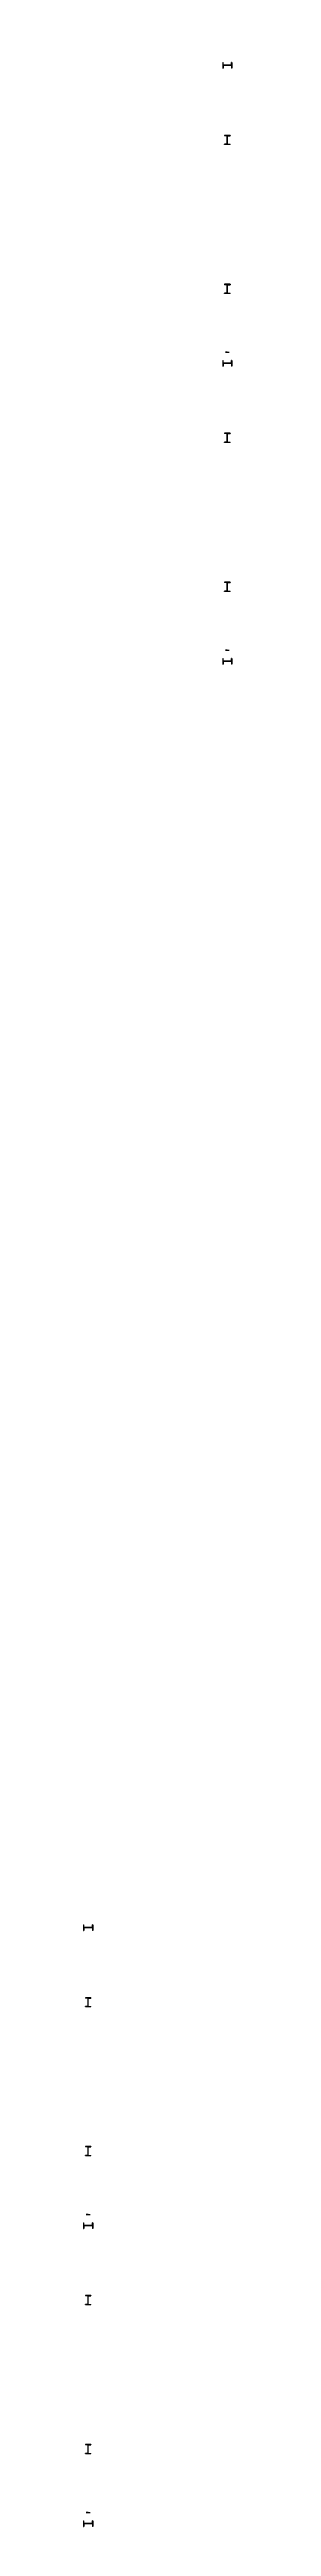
# Model space of a CAD drawing. Extents: x -150 to 68137, y 0 to 1132852.
# Drawn here: x 47356 to 55637, y 799850 to 932852 of the extents above; entities that cross this region are included whole.
import ezdxf
from ezdxf.enums import TextEntityAlignment as Align

# ---------------------------------------------------------------- set-up
doc = ezdxf.new("R2010")
doc.units = 0

msp = doc.modelspace()

# ---------------------------------------------------------------- texts
at = {"layer": 'C1', "extrusion": (-1, 0, 0)}
for p in [(-932536.8, 1665, -55636.8), (-932536.8, 4895, -55636.8), (-932536.8, 8025, -55636.8), (-928536.8, 1665, -55636.8), (-928536.8, 4895, -55636.8), (-928536.8, 8025, -55636.8), (-920536.8, 1665, -55636.8), (-920536.8, 4895, -55636.8), (-920536.8, 8025, -55636.8), (-916536.8, 1665, -55636.8), (-916536.8, 4895, -55636.8), (-916536.8, 8025, -55636.8), (-912536.8, 1665, -55636.8), (-912536.8, 4895, -55636.8), (-912536.8, 8025, -55636.8), (-904536.8, 1665, -55636.8), (-904536.8, 4895, -55636.8), (-904536.8, 8025, -55636.8), (-900536.8, 1665, -55636.8), (-900536.8, 4895, -55636.8), (-900536.8, 8025, -55636.8), (-832536.8, 1665, -48136.8), (-832536.8, 4895, -48136.8), (-832536.8, 8025, -48136.8), (-828536.8, 1665, -48136.8), (-828536.8, 4895, -48136.8), (-828536.8, 8025, -48136.8), (-820536.8, 1665, -48136.8), (-820536.8, 4895, -48136.8), (-820536.8, 8025, -48136.8), (-816536.8, 1665, -48136.8), (-816536.8, 4895, -48136.8), (-816536.8, 8025, -48136.8), (-812536.8, 1665, -48136.8), (-812536.8, 4895, -48136.8), (-812536.8, 8025, -48136.8), (-804536.8, 1665, -48136.8), (-804536.8, 4895, -48136.8), (-804536.8, 8025, -48136.8), (-800536.8, 1665, -48136.8), (-800536.8, 4895, -48136.8), (-800536.8, 8025, -48136.8)]:
    msp.add_text('C1', height=400, dxfattribs=at).set_placement(p, align=Align.BOTTOM_CENTER)
at = {"layer": 'G42', "extrusion": (-1, 0, 0)}
for p in [(-924440, 3330, -55540), (-924440, 6460, -55540), (-924440, 9590, -55540), (-908440, 3330, -55540), (-908440, 6460, -55540), (-908440, 9590, -55540), (-824440, 3330, -48040), (-824440, 6460, -48040), (-824440, 9590, -48040), (-808440, 3330, -48040), (-808440, 6460, -48040), (-808440, 9590, -48040)]:
    msp.add_text('G42', height=400, dxfattribs=at).set_placement(p, align=Align.BOTTOM_CENTER)
at = {"layer": 'G43', "extrusion": (-1, 0, 0)}
for p in [(-930440, 3330, -55540), (-930440, 6460, -55540), (-930440, 9590, -55540), (-918440, 3330, -55540), (-918440, 6460, -55540), (-918440, 9590, -55540), (-914440, 3330, -55540), (-914440, 6460, -55540), (-914440, 9590, -55540), (-902440, 3330, -55540), (-902440, 6460, -55540), (-902440, 9590, -55540), (-830440, 3330, -48040), (-830440, 6460, -48040), (-830440, 9590, -48040), (-818440, 3330, -48040), (-818440, 6460, -48040), (-818440, 9590, -48040), (-814440, 3330, -48040), (-814440, 6460, -48040), (-814440, 9590, -48040), (-802440, 3330, -48040), (-802440, 6460, -48040), (-802440, 9590, -48040)]:
    msp.add_text('G43', height=400, dxfattribs=at).set_placement(p, align=Align.BOTTOM_CENTER)

# ---------------------------------------------------------------- linework, layer by layer
at = {"layer": 'C1'}
for p, q in [((54856, 932150), (54856, 931850)), ((54856, 932150), (54874, 932150)), ((54856, 932150, 3330), (54856, 931850, 3330)), ((54856, 932150, 3330), (54874, 932150, 3330)), ((54856, 932150, 6460), (54856, 931850, 6460)), ((54856, 932150, 6460), (54874, 932150, 6460)), ((54856, 931850), (54874, 931850)), ((54856, 931850, 3330), (54874, 931850, 3330)), ((54856, 931850, 6460), (54874, 931850, 6460)), ((54874, 932005.5), (54874, 932150)), ((54874, 932005.5, 3330), (54874, 932150, 3330)), ((54874, 932005.5, 6460), (54874, 932150, 6460)), ((55326, 932005.5), (54874, 932005.5)), ((54874, 932005.5), (54874, 932005.5)), ((54874, 932005.5), (54874, 932005.5)), ((54874, 932005.5), (54874, 932005.5)), ((55326, 932005.5, 3330), (54874, 932005.5, 3330)), ((54874, 932005.5, 3330), (54874, 932005.5, 3330)), ((54874, 932005.5, 3330), (54874, 932005.5, 3330)), ((54874, 932005.5, 3330), (54874, 932005.5, 3330)), ((55326, 932005.5, 6460), (54874, 932005.5, 6460)), ((54874, 932005.5, 6460), (54874, 932005.5, 6460)), ((54874, 932005.5, 6460), (54874, 932005.5, 6460)), ((54874, 932005.5, 6460), (54874, 932005.5, 6460)), ((55326, 931994.5), (54874, 931994.5)), ((54874, 931994.5), (54874, 931994.5)), ((54874, 931994.5), (54874, 931994.5)), ((54874, 931994.5), (54874, 931994.5)), ((54874, 931994.5), (54874, 931850)), ((55326, 931994.5, 3330), (54874, 931994.5, 3330)), ((54874, 931994.5, 3330), (54874, 931994.5, 3330)), ((54874, 931994.5, 3330), (54874, 931994.5, 3330)), ((54874, 931994.5, 3330), (54874, 931994.5, 3330)), ((54874, 931994.5, 3330), (54874, 931850, 3330)), ((55326, 931994.5, 6460), (54874, 931994.5, 6460)), ((54874, 931994.5, 6460), (54874, 931994.5, 6460)), ((54874, 931994.5, 6460), (54874, 931994.5, 6460)), ((54874, 931994.5, 6460), (54874, 931994.5, 6460)), ((54874, 931994.5, 6460), (54874, 931850, 6460)), ((55326, 932005.5), (55326, 932150)), ((55344, 932150), (55326, 932150)), ((55326, 932005.5, 3330), (55326, 932150, 3330)), ((55344, 932150, 3330), (55326, 932150, 3330)), ((55326, 932005.5, 6460), (55326, 932150, 6460)), ((55344, 932150, 6460), (55326, 932150, 6460)), ((55326, 932005.5), (55326, 932005.5)), ((55326, 932005.5), (55326, 932005.5)), ((55326, 932005.5), (55326, 932005.5)), ((55326, 932005.5, 3330), (55326, 932005.5, 3330)), ((55326, 932005.5, 3330), (55326, 932005.5, 3330)), ((55326, 932005.5, 3330), (55326, 932005.5, 3330)), ((55326, 932005.5, 6460), (55326, 932005.5, 6460)), ((55326, 932005.5, 6460), (55326, 932005.5, 6460)), ((55326, 932005.5, 6460), (55326, 932005.5, 6460)), ((55326, 931994.5), (55326, 931994.5)), ((55326, 931994.5), (55326, 931994.5)), ((55326, 931994.5), (55326, 931994.5)), ((55326, 931994.5), (55326, 931850)), ((55326, 931994.5, 3330), (55326, 931994.5, 3330)), ((55326, 931994.5, 3330), (55326, 931994.5, 3330)), ((55326, 931994.5, 3330), (55326, 931994.5, 3330)), ((55326, 931994.5, 3330), (55326, 931850, 3330)), ((55326, 931994.5, 6460), (55326, 931994.5, 6460)), ((55326, 931994.5, 6460), (55326, 931994.5, 6460)), ((55326, 931994.5, 6460), (55326, 931994.5, 6460)), ((55326, 931994.5, 6460), (55326, 931850, 6460)), ((55344, 931850), (55326, 931850)), ((55344, 931850, 3330), (55326, 931850, 3330)), ((55344, 931850, 6460), (55326, 931850, 6460)), ((55344, 932150), (55344, 931850)), ((55344, 932150, 3330), (55344, 931850, 3330)), ((55344, 932150, 6460), (55344, 931850, 6460)), ((55250, 928244), (54950, 928244)), ((54950, 928244), (54950, 928226)), ((55250, 928244, 3330), (54950, 928244, 3330)), ((54950, 928244, 3330), (54950, 928226, 3330)), ((55250, 928244, 6460), (54950, 928244, 6460)), ((54950, 928244, 6460), (54950, 928226, 6460)), ((55094.5, 928226), (54950, 928226)), ((55094.5, 928226, 3330), (54950, 928226, 3330)), ((55094.5, 928226, 6460), (54950, 928226, 6460)), ((55094.5, 927774), (54950, 927774)), ((54950, 927756), (54950, 927774)), ((55094.5, 927774, 3330), (54950, 927774, 3330)), ((54950, 927756, 3330), (54950, 927774, 3330)), ((55094.5, 927774, 6460), (54950, 927774, 6460)), ((54950, 927756, 6460), (54950, 927774, 6460)), ((55250, 927756), (54950, 927756)), ((55250, 927756, 3330), (54950, 927756, 3330)), ((55250, 927756, 6460), (54950, 927756, 6460)), ((55094.5, 927774), (55094.5, 928226)), ((55094.5, 928226), (55094.5, 928226)), ((55094.5, 928226), (55094.5, 928226)), ((55094.5, 928226), (55094.5, 928226)), ((55094.5, 927774, 3330), (55094.5, 928226, 3330)), ((55094.5, 928226, 3330), (55094.5, 928226, 3330)), ((55094.5, 928226, 3330), (55094.5, 928226, 3330)), ((55094.5, 928226, 3330), (55094.5, 928226, 3330)), ((55094.5, 927774, 6460), (55094.5, 928226, 6460)), ((55094.5, 928226, 6460), (55094.5, 928226, 6460)), ((55094.5, 928226, 6460), (55094.5, 928226, 6460)), ((55094.5, 928226, 6460), (55094.5, 928226, 6460)), ((55094.5, 927774), (55094.5, 927774)), ((55094.5, 927774), (55094.5, 927774)), ((55094.5, 927774), (55094.5, 927774)), ((55094.5, 927774, 3330), (55094.5, 927774, 3330)), ((55094.5, 927774, 3330), (55094.5, 927774, 3330)), ((55094.5, 927774, 3330), (55094.5, 927774, 3330)), ((55094.5, 927774, 6460), (55094.5, 927774, 6460)), ((55094.5, 927774, 6460), (55094.5, 927774, 6460)), ((55094.5, 927774, 6460), (55094.5, 927774, 6460)), ((55105.5, 927774), (55105.5, 928226)), ((55105.5, 928226), (55105.5, 928226)), ((55105.5, 928226), (55105.5, 928226)), ((55105.5, 928226), (55105.5, 928226)), ((55105.5, 928226), (55250, 928226)), ((55105.5, 927774, 3330), (55105.5, 928226, 3330)), ((55105.5, 928226, 3330), (55105.5, 928226, 3330)), ((55105.5, 928226, 3330), (55105.5, 928226, 3330)), ((55105.5, 928226, 3330), (55105.5, 928226, 3330)), ((55105.5, 928226, 3330), (55250, 928226, 3330)), ((55105.5, 927774, 6460), (55105.5, 928226, 6460)), ((55105.5, 928226, 6460), (55105.5, 928226, 6460)), ((55105.5, 928226, 6460), (55105.5, 928226, 6460)), ((55105.5, 928226, 6460), (55105.5, 928226, 6460)), ((55105.5, 928226, 6460), (55250, 928226, 6460)), ((55105.5, 927774), (55105.5, 927774)), ((55105.5, 927774), (55105.5, 927774)), ((55105.5, 927774), (55105.5, 927774)), ((55105.5, 927774), (55250, 927774)), ((55105.5, 927774, 3330), (55105.5, 927774, 3330)), ((55105.5, 927774, 3330), (55105.5, 927774, 3330)), ((55105.5, 927774, 3330), (55105.5, 927774, 3330)), ((55105.5, 927774, 3330), (55250, 927774, 3330)), ((55105.5, 927774, 6460), (55105.5, 927774, 6460)), ((55105.5, 927774, 6460), (55105.5, 927774, 6460)), ((55105.5, 927774, 6460), (55105.5, 927774, 6460)), ((55105.5, 927774, 6460), (55250, 927774, 6460)), ((55250, 928244), (55250, 928226)), ((55250, 928244, 3330), (55250, 928226, 3330)), ((55250, 928244, 6460), (55250, 928226, 6460)), ((55250, 927756), (55250, 927774)), ((55250, 927756, 3330), (55250, 927774, 3330)), ((55250, 927756, 6460), (55250, 927774, 6460)), ((55250, 920244), (54950, 920244)), ((54950, 920244), (54950, 920226)), ((55250, 920244, 3330), (54950, 920244, 3330)), ((54950, 920244, 3330), (54950, 920226, 3330)), ((55250, 920244, 6460), (54950, 920244, 6460)), ((54950, 920244, 6460), (54950, 920226, 6460)), ((55094.5, 920226), (54950, 920226)), ((55094.5, 920226, 3330), (54950, 920226, 3330)), ((55094.5, 920226, 6460), (54950, 920226, 6460)), ((55094.5, 919774), (54950, 919774)), ((54950, 919756), (54950, 919774)), ((55094.5, 919774, 3330), (54950, 919774, 3330)), ((54950, 919756, 3330), (54950, 919774, 3330)), ((55094.5, 919774, 6460), (54950, 919774, 6460)), ((54950, 919756, 6460), (54950, 919774, 6460)), ((55250, 919756), (54950, 919756)), ((55250, 919756, 3330), (54950, 919756, 3330)), ((55250, 919756, 6460), (54950, 919756, 6460)), ((55094.5, 919774), (55094.5, 920226)), ((55094.5, 920226), (55094.5, 920226)), ((55094.5, 920226), (55094.5, 920226)), ((55094.5, 920226), (55094.5, 920226)), ((55094.5, 919774, 3330), (55094.5, 920226, 3330)), ((55094.5, 920226, 3330), (55094.5, 920226, 3330)), ((55094.5, 920226, 3330), (55094.5, 920226, 3330)), ((55094.5, 920226, 3330), (55094.5, 920226, 3330)), ((55094.5, 919774, 6460), (55094.5, 920226, 6460)), ((55094.5, 920226, 6460), (55094.5, 920226, 6460)), ((55094.5, 920226, 6460), (55094.5, 920226, 6460)), ((55094.5, 920226, 6460), (55094.5, 920226, 6460)), ((55094.5, 919774), (55094.5, 919774)), ((55094.5, 919774), (55094.5, 919774)), ((55094.5, 919774), (55094.5, 919774)), ((55094.5, 919774, 3330), (55094.5, 919774, 3330)), ((55094.5, 919774, 3330), (55094.5, 919774, 3330)), ((55094.5, 919774, 3330), (55094.5, 919774, 3330)), ((55094.5, 919774, 6460), (55094.5, 919774, 6460)), ((55094.5, 919774, 6460), (55094.5, 919774, 6460)), ((55094.5, 919774, 6460), (55094.5, 919774, 6460)), ((55105.5, 919774), (55105.5, 920226)), ((55105.5, 920226), (55105.5, 920226)), ((55105.5, 920226), (55105.5, 920226)), ((55105.5, 920226), (55105.5, 920226)), ((55105.5, 920226), (55250, 920226)), ((55105.5, 919774, 3330), (55105.5, 920226, 3330)), ((55105.5, 920226, 3330), (55105.5, 920226, 3330)), ((55105.5, 920226, 3330), (55105.5, 920226, 3330)), ((55105.5, 920226, 3330), (55105.5, 920226, 3330)), ((55105.5, 920226, 3330), (55250, 920226, 3330)), ((55105.5, 919774, 6460), (55105.5, 920226, 6460)), ((55105.5, 920226, 6460), (55105.5, 920226, 6460)), ((55105.5, 920226, 6460), (55105.5, 920226, 6460)), ((55105.5, 920226, 6460), (55105.5, 920226, 6460)), ((55105.5, 920226, 6460), (55250, 920226, 6460)), ((55105.5, 919774), (55105.5, 919774)), ((55105.5, 919774), (55105.5, 919774)), ((55105.5, 919774), (55105.5, 919774)), ((55105.5, 919774), (55250, 919774)), ((55105.5, 919774, 3330), (55105.5, 919774, 3330)), ((55105.5, 919774, 3330), (55105.5, 919774, 3330)), ((55105.5, 919774, 3330), (55105.5, 919774, 3330)), ((55105.5, 919774, 3330), (55250, 919774, 3330)), ((55105.5, 919774, 6460), (55105.5, 919774, 6460)), ((55105.5, 919774, 6460), (55105.5, 919774, 6460)), ((55105.5, 919774, 6460), (55105.5, 919774, 6460)), ((55105.5, 919774, 6460), (55250, 919774, 6460)), ((55250, 920244), (55250, 920226)), ((55250, 920244, 3330), (55250, 920226, 3330)), ((55250, 920244, 6460), (55250, 920226, 6460)), ((55250, 919756), (55250, 919774)), ((55250, 919756, 3330), (55250, 919774, 3330)), ((55250, 919756, 6460), (55250, 919774, 6460)), ((54856, 916150), (54856, 915850)), ((54856, 916150), (54874, 916150)), ((54856, 916150, 3330), (54856, 915850, 3330)), ((54856, 916150, 3330), (54874, 916150, 3330)), ((54856, 916150, 6460), (54856, 915850, 6460)), ((54856, 916150, 6460), (54874, 916150, 6460)), ((54856, 915850), (54874, 915850)), ((54856, 915850, 3330), (54874, 915850, 3330)), ((54856, 915850, 6460), (54874, 915850, 6460)), ((54874, 916005.5), (54874, 916150)), ((54874, 916005.5, 3330), (54874, 916150, 3330)), ((54874, 916005.5, 6460), (54874, 916150, 6460)), ((55326, 916005.5), (54874, 916005.5)), ((54874, 916005.5), (54874, 916005.5)), ((54874, 916005.5), (54874, 916005.5)), ((54874, 916005.5), (54874, 916005.5)), ((55326, 916005.5, 3330), (54874, 916005.5, 3330)), ((54874, 916005.5, 3330), (54874, 916005.5, 3330)), ((54874, 916005.5, 3330), (54874, 916005.5, 3330)), ((54874, 916005.5, 3330), (54874, 916005.5, 3330)), ((55326, 916005.5, 6460), (54874, 916005.5, 6460)), ((54874, 916005.5, 6460), (54874, 916005.5, 6460)), ((54874, 916005.5, 6460), (54874, 916005.5, 6460)), ((54874, 916005.5, 6460), (54874, 916005.5, 6460)), ((55326, 915994.5), (54874, 915994.5)), ((54874, 915994.5), (54874, 915994.5)), ((54874, 915994.5), (54874, 915994.5)), ((54874, 915994.5), (54874, 915994.5)), ((54874, 915994.5), (54874, 915850)), ((55326, 915994.5, 3330), (54874, 915994.5, 3330)), ((54874, 915994.5, 3330), (54874, 915994.5, 3330)), ((54874, 915994.5, 3330), (54874, 915994.5, 3330)), ((54874, 915994.5, 3330), (54874, 915994.5, 3330)), ((54874, 915994.5, 3330), (54874, 915850, 3330)), ((55326, 915994.5, 6460), (54874, 915994.5, 6460)), ((54874, 915994.5, 6460), (54874, 915994.5, 6460)), ((54874, 915994.5, 6460), (54874, 915994.5, 6460)), ((54874, 915994.5, 6460), (54874, 915994.5, 6460)), ((54874, 915994.5, 6460), (54874, 915850, 6460)), ((55326, 916005.5), (55326, 916150)), ((55344, 916150), (55326, 916150)), ((55326, 916005.5, 3330), (55326, 916150, 3330)), ((55344, 916150, 3330), (55326, 916150, 3330)), ((55326, 916005.5, 6460), (55326, 916150, 6460)), ((55344, 916150, 6460), (55326, 916150, 6460)), ((55326, 916005.5), (55326, 916005.5)), ((55326, 916005.5), (55326, 916005.5)), ((55326, 916005.5), (55326, 916005.5)), ((55326, 916005.5, 3330), (55326, 916005.5, 3330)), ((55326, 916005.5, 3330), (55326, 916005.5, 3330)), ((55326, 916005.5, 3330), (55326, 916005.5, 3330)), ((55326, 916005.5, 6460), (55326, 916005.5, 6460)), ((55326, 916005.5, 6460), (55326, 916005.5, 6460)), ((55326, 916005.5, 6460), (55326, 916005.5, 6460)), ((55326, 915994.5), (55326, 915994.5)), ((55326, 915994.5), (55326, 915994.5)), ((55326, 915994.5), (55326, 915994.5)), ((55326, 915994.5), (55326, 915850)), ((55326, 915994.5, 3330), (55326, 915994.5, 3330)), ((55326, 915994.5, 3330), (55326, 915994.5, 3330)), ((55326, 915994.5, 3330), (55326, 915994.5, 3330)), ((55326, 915994.5, 3330), (55326, 915850, 3330)), ((55326, 915994.5, 6460), (55326, 915994.5, 6460)), ((55326, 915994.5, 6460), (55326, 915994.5, 6460)), ((55326, 915994.5, 6460), (55326, 915994.5, 6460)), ((55326, 915994.5, 6460), (55326, 915850, 6460)), ((55344, 915850), (55326, 915850)), ((55344, 915850, 3330), (55326, 915850, 3330)), ((55344, 915850, 6460), (55326, 915850, 6460)), ((55344, 916150), (55344, 915850)), ((55344, 916150, 3330), (55344, 915850, 3330)), ((55344, 916150, 6460), (55344, 915850, 6460)), ((55250, 912244), (54950, 912244)), ((54950, 912244), (54950, 912226)), ((55250, 912244, 3330), (54950, 912244, 3330)), ((54950, 912244, 3330), (54950, 912226, 3330)), ((55250, 912244, 6460), (54950, 912244, 6460)), ((54950, 912244, 6460), (54950, 912226, 6460)), ((55094.5, 912226), (54950, 912226)), ((55094.5, 912226, 3330), (54950, 912226, 3330)), ((55094.5, 912226, 6460), (54950, 912226, 6460)), ((55094.5, 911774), (54950, 911774)), ((54950, 911756), (54950, 911774)), ((55094.5, 911774, 3330), (54950, 911774, 3330)), ((54950, 911756, 3330), (54950, 911774, 3330)), ((55094.5, 911774, 6460), (54950, 911774, 6460)), ((54950, 911756, 6460), (54950, 911774, 6460)), ((55250, 911756), (54950, 911756)), ((55250, 911756, 3330), (54950, 911756, 3330)), ((55250, 911756, 6460), (54950, 911756, 6460)), ((55094.5, 911774), (55094.5, 912226)), ((55094.5, 912226), (55094.5, 912226)), ((55094.5, 912226), (55094.5, 912226)), ((55094.5, 912226), (55094.5, 912226)), ((55094.5, 911774, 3330), (55094.5, 912226, 3330)), ((55094.5, 912226, 3330), (55094.5, 912226, 3330)), ((55094.5, 912226, 3330), (55094.5, 912226, 3330)), ((55094.5, 912226, 3330), (55094.5, 912226, 3330)), ((55094.5, 911774, 6460), (55094.5, 912226, 6460)), ((55094.5, 912226, 6460), (55094.5, 912226, 6460)), ((55094.5, 912226, 6460), (55094.5, 912226, 6460)), ((55094.5, 912226, 6460), (55094.5, 912226, 6460)), ((55094.5, 911774), (55094.5, 911774)), ((55094.5, 911774), (55094.5, 911774)), ((55094.5, 911774), (55094.5, 911774)), ((55094.5, 911774, 3330), (55094.5, 911774, 3330)), ((55094.5, 911774, 3330), (55094.5, 911774, 3330)), ((55094.5, 911774, 3330), (55094.5, 911774, 3330)), ((55094.5, 911774, 6460), (55094.5, 911774, 6460)), ((55094.5, 911774, 6460), (55094.5, 911774, 6460)), ((55094.5, 911774, 6460), (55094.5, 911774, 6460)), ((55105.5, 911774), (55105.5, 912226)), ((55105.5, 912226), (55105.5, 912226)), ((55105.5, 912226), (55105.5, 912226)), ((55105.5, 912226), (55105.5, 912226)), ((55105.5, 912226), (55250, 912226)), ((55105.5, 911774, 3330), (55105.5, 912226, 3330)), ((55105.5, 912226, 3330), (55105.5, 912226, 3330)), ((55105.5, 912226, 3330), (55105.5, 912226, 3330)), ((55105.5, 912226, 3330), (55105.5, 912226, 3330)), ((55105.5, 912226, 3330), (55250, 912226, 3330)), ((55105.5, 911774, 6460), (55105.5, 912226, 6460)), ((55105.5, 912226, 6460), (55105.5, 912226, 6460)), ((55105.5, 912226, 6460), (55105.5, 912226, 6460)), ((55105.5, 912226, 6460), (55105.5, 912226, 6460)), ((55105.5, 912226, 6460), (55250, 912226, 6460)), ((55105.5, 911774), (55105.5, 911774)), ((55105.5, 911774), (55105.5, 911774)), ((55105.5, 911774), (55105.5, 911774)), ((55105.5, 911774), (55250, 911774)), ((55105.5, 911774, 3330), (55105.5, 911774, 3330)), ((55105.5, 911774, 3330), (55105.5, 911774, 3330)), ((55105.5, 911774, 3330), (55105.5, 911774, 3330)), ((55105.5, 911774, 3330), (55250, 911774, 3330)), ((55105.5, 911774, 6460), (55105.5, 911774, 6460)), ((55105.5, 911774, 6460), (55105.5, 911774, 6460)), ((55105.5, 911774, 6460), (55105.5, 911774, 6460)), ((55105.5, 911774, 6460), (55250, 911774, 6460)), ((55250, 912244), (55250, 912226)), ((55250, 912244, 3330), (55250, 912226, 3330)), ((55250, 912244, 6460), (55250, 912226, 6460)), ((55250, 911756), (55250, 911774)), ((55250, 911756, 3330), (55250, 911774, 3330)), ((55250, 911756, 6460), (55250, 911774, 6460)), ((55250, 904244), (54950, 904244)), ((54950, 904244), (54950, 904226)), ((55250, 904244, 3330), (54950, 904244, 3330)), ((54950, 904244, 3330), (54950, 904226, 3330)), ((55250, 904244, 6460), (54950, 904244, 6460)), ((54950, 904244, 6460), (54950, 904226, 6460)), ((55094.5, 904226), (54950, 904226)), ((55094.5, 904226, 3330), (54950, 904226, 3330)), ((55094.5, 904226, 6460), (54950, 904226, 6460)), ((55094.5, 903774), (54950, 903774)), ((54950, 903756), (54950, 903774)), ((55094.5, 903774, 3330), (54950, 903774, 3330)), ((54950, 903756, 3330), (54950, 903774, 3330)), ((55094.5, 903774, 6460), (54950, 903774, 6460)), ((54950, 903756, 6460), (54950, 903774, 6460)), ((55250, 903756), (54950, 903756)), ((55250, 903756, 3330), (54950, 903756, 3330)), ((55250, 903756, 6460), (54950, 903756, 6460)), ((55094.5, 903774), (55094.5, 904226)), ((55094.5, 904226), (55094.5, 904226)), ((55094.5, 904226), (55094.5, 904226)), ((55094.5, 904226), (55094.5, 904226)), ((55094.5, 903774, 3330), (55094.5, 904226, 3330)), ((55094.5, 904226, 3330), (55094.5, 904226, 3330)), ((55094.5, 904226, 3330), (55094.5, 904226, 3330)), ((55094.5, 904226, 3330), (55094.5, 904226, 3330)), ((55094.5, 903774, 6460), (55094.5, 904226, 6460)), ((55094.5, 904226, 6460), (55094.5, 904226, 6460)), ((55094.5, 904226, 6460), (55094.5, 904226, 6460)), ((55094.5, 904226, 6460), (55094.5, 904226, 6460)), ((55094.5, 903774), (55094.5, 903774)), ((55094.5, 903774), (55094.5, 903774)), ((55094.5, 903774), (55094.5, 903774)), ((55094.5, 903774, 3330), (55094.5, 903774, 3330)), ((55094.5, 903774, 3330), (55094.5, 903774, 3330)), ((55094.5, 903774, 3330), (55094.5, 903774, 3330)), ((55094.5, 903774, 6460), (55094.5, 903774, 6460)), ((55094.5, 903774, 6460), (55094.5, 903774, 6460)), ((55094.5, 903774, 6460), (55094.5, 903774, 6460)), ((55105.5, 903774), (55105.5, 904226)), ((55105.5, 904226), (55105.5, 904226)), ((55105.5, 904226), (55105.5, 904226)), ((55105.5, 904226), (55105.5, 904226)), ((55105.5, 904226), (55250, 904226)), ((55105.5, 903774, 3330), (55105.5, 904226, 3330)), ((55105.5, 904226, 3330), (55105.5, 904226, 3330)), ((55105.5, 904226, 3330), (55105.5, 904226, 3330)), ((55105.5, 904226, 3330), (55105.5, 904226, 3330)), ((55105.5, 904226, 3330), (55250, 904226, 3330)), ((55105.5, 903774, 6460), (55105.5, 904226, 6460)), ((55105.5, 904226, 6460), (55105.5, 904226, 6460)), ((55105.5, 904226, 6460), (55105.5, 904226, 6460)), ((55105.5, 904226, 6460), (55105.5, 904226, 6460)), ((55105.5, 904226, 6460), (55250, 904226, 6460)), ((55105.5, 903774), (55105.5, 903774)), ((55105.5, 903774), (55105.5, 903774)), ((55105.5, 903774), (55105.5, 903774)), ((55105.5, 903774), (55250, 903774)), ((55105.5, 903774, 3330), (55105.5, 903774, 3330)), ((55105.5, 903774, 3330), (55105.5, 903774, 3330)), ((55105.5, 903774, 3330), (55105.5, 903774, 3330)), ((55105.5, 903774, 3330), (55250, 903774, 3330)), ((55105.5, 903774, 6460), (55105.5, 903774, 6460)), ((55105.5, 903774, 6460), (55105.5, 903774, 6460)), ((55105.5, 903774, 6460), (55105.5, 903774, 6460)), ((55105.5, 903774, 6460), (55250, 903774, 6460)), ((55250, 904244), (55250, 904226)), ((55250, 904244, 3330), (55250, 904226, 3330)), ((55250, 904244, 6460), (55250, 904226, 6460)), ((55250, 903756), (55250, 903774)), ((55250, 903756, 3330), (55250, 903774, 3330)), ((55250, 903756, 6460), (55250, 903774, 6460)), ((54856, 900150), (54856, 899850)), ((54856, 900150), (54874, 900150)), ((54856, 900150, 3330), (54856, 899850, 3330)), ((54856, 900150, 3330), (54874, 900150, 3330)), ((54856, 900150, 6460), (54856, 899850, 6460)), ((54856, 900150, 6460), (54874, 900150, 6460)), ((54856, 899850), (54874, 899850)), ((54856, 899850, 3330), (54874, 899850, 3330)), ((54856, 899850, 6460), (54874, 899850, 6460)), ((54874, 900005.5), (54874, 900150)), ((54874, 900005.5, 3330), (54874, 900150, 3330)), ((54874, 900005.5, 6460), (54874, 900150, 6460)), ((55326, 900005.5), (54874, 900005.5)), ((54874, 900005.5), (54874, 900005.5)), ((54874, 900005.5), (54874, 900005.5)), ((54874, 900005.5), (54874, 900005.5)), ((55326, 900005.5, 3330), (54874, 900005.5, 3330)), ((54874, 900005.5, 3330), (54874, 900005.5, 3330)), ((54874, 900005.5, 3330), (54874, 900005.5, 3330)), ((54874, 900005.5, 3330), (54874, 900005.5, 3330)), ((55326, 900005.5, 6460), (54874, 900005.5, 6460)), ((54874, 900005.5, 6460), (54874, 900005.5, 6460)), ((54874, 900005.5, 6460), (54874, 900005.5, 6460)), ((54874, 900005.5, 6460), (54874, 900005.5, 6460)), ((55326, 899994.5), (54874, 899994.5)), ((54874, 899994.5), (54874, 899994.5)), ((54874, 899994.5), (54874, 899994.5)), ((54874, 899994.5), (54874, 899994.5)), ((54874, 899994.5), (54874, 899850)), ((55326, 899994.5, 3330), (54874, 899994.5, 3330)), ((54874, 899994.5, 3330), (54874, 899994.5, 3330)), ((54874, 899994.5, 3330), (54874, 899994.5, 3330)), ((54874, 899994.5, 3330), (54874, 899994.5, 3330)), ((54874, 899994.5, 3330), (54874, 899850, 3330)), ((55326, 899994.5, 6460), (54874, 899994.5, 6460)), ((54874, 899994.5, 6460), (54874, 899994.5, 6460)), ((54874, 899994.5, 6460), (54874, 899994.5, 6460)), ((54874, 899994.5, 6460), (54874, 899994.5, 6460)), ((54874, 899994.5, 6460), (54874, 899850, 6460)), ((55326, 900005.5), (55326, 900150)), ((55344, 900150), (55326, 900150)), ((55326, 900005.5, 3330), (55326, 900150, 3330)), ((55344, 900150, 3330), (55326, 900150, 3330)), ((55326, 900005.5, 6460), (55326, 900150, 6460)), ((55344, 900150, 6460), (55326, 900150, 6460)), ((55326, 900005.5), (55326, 900005.5)), ((55326, 900005.5), (55326, 900005.5)), ((55326, 900005.5), (55326, 900005.5)), ((55326, 900005.5, 3330), (55326, 900005.5, 3330)), ((55326, 900005.5, 3330), (55326, 900005.5, 3330)), ((55326, 900005.5, 3330), (55326, 900005.5, 3330)), ((55326, 900005.5, 6460), (55326, 900005.5, 6460)), ((55326, 900005.5, 6460), (55326, 900005.5, 6460)), ((55326, 900005.5, 6460), (55326, 900005.5, 6460)), ((55326, 899994.5), (55326, 899994.5)), ((55326, 899994.5), (55326, 899994.5)), ((55326, 899994.5), (55326, 899994.5)), ((55326, 899994.5), (55326, 899850)), ((55326, 899994.5, 3330), (55326, 899994.5, 3330)), ((55326, 899994.5, 3330), (55326, 899994.5, 3330)), ((55326, 899994.5, 3330), (55326, 899994.5, 3330)), ((55326, 899994.5, 3330), (55326, 899850, 3330)), ((55326, 899994.5, 6460), (55326, 899994.5, 6460)), ((55326, 899994.5, 6460), (55326, 899994.5, 6460)), ((55326, 899994.5, 6460), (55326, 899994.5, 6460)), ((55326, 899994.5, 6460), (55326, 899850, 6460)), ((55344, 899850), (55326, 899850)), ((55344, 899850, 3330), (55326, 899850, 3330)), ((55344, 899850, 6460), (55326, 899850, 6460)), ((55344, 900150), (55344, 899850)), ((55344, 900150, 3330), (55344, 899850, 3330)), ((55344, 900150, 6460), (55344, 899850, 6460)), ((47356, 832150), (47356, 831850)), ((47356, 832150), (47374, 832150)), ((47356, 832150, 3330), (47356, 831850, 3330)), ((47356, 832150, 3330), (47374, 832150, 3330)), ((47356, 832150, 6460), (47356, 831850, 6460)), ((47356, 832150, 6460), (47374, 832150, 6460)), ((47356, 831850), (47374, 831850)), ((47356, 831850, 3330), (47374, 831850, 3330)), ((47356, 831850, 6460), (47374, 831850, 6460)), ((47374, 832005.5), (47374, 832150)), ((47374, 832005.5, 3330), (47374, 832150, 3330)), ((47374, 832005.5, 6460), (47374, 832150, 6460)), ((47826, 832005.5), (47374, 832005.5)), ((47374, 832005.5), (47374, 832005.5)), ((47374, 832005.5), (47374, 832005.5)), ((47374, 832005.5), (47374, 832005.5)), ((47826, 832005.5, 3330), (47374, 832005.5, 3330)), ((47374, 832005.5, 3330), (47374, 832005.5, 3330)), ((47374, 832005.5, 3330), (47374, 832005.5, 3330)), ((47374, 832005.5, 3330), (47374, 832005.5, 3330)), ((47826, 832005.5, 6460), (47374, 832005.5, 6460)), ((47374, 832005.5, 6460), (47374, 832005.5, 6460)), ((47374, 832005.5, 6460), (47374, 832005.5, 6460)), ((47374, 832005.5, 6460), (47374, 832005.5, 6460)), ((47826, 831994.5), (47374, 831994.5)), ((47374, 831994.5), (47374, 831994.5)), ((47374, 831994.5), (47374, 831994.5)), ((47374, 831994.5), (47374, 831994.5)), ((47374, 831994.5), (47374, 831850)), ((47826, 831994.5, 3330), (47374, 831994.5, 3330)), ((47374, 831994.5, 3330), (47374, 831994.5, 3330)), ((47374, 831994.5, 3330), (47374, 831994.5, 3330)), ((47374, 831994.5, 3330), (47374, 831994.5, 3330)), ((47374, 831994.5, 3330), (47374, 831850, 3330)), ((47826, 831994.5, 6460), (47374, 831994.5, 6460)), ((47374, 831994.5, 6460), (47374, 831994.5, 6460)), ((47374, 831994.5, 6460), (47374, 831994.5, 6460)), ((47374, 831994.5, 6460), (47374, 831994.5, 6460)), ((47374, 831994.5, 6460), (47374, 831850, 6460)), ((47826, 832005.5), (47826, 832150)), ((47844, 832150), (47826, 832150)), ((47826, 832005.5, 3330), (47826, 832150, 3330)), ((47844, 832150, 3330), (47826, 832150, 3330)), ((47826, 832005.5, 6460), (47826, 832150, 6460)), ((47844, 832150, 6460), (47826, 832150, 6460)), ((47826, 832005.5), (47826, 832005.5)), ((47826, 832005.5), (47826, 832005.5)), ((47826, 832005.5), (47826, 832005.5)), ((47826, 832005.5, 3330), (47826, 832005.5, 3330)), ((47826, 832005.5, 3330), (47826, 832005.5, 3330)), ((47826, 832005.5, 3330), (47826, 832005.5, 3330)), ((47826, 832005.5, 6460), (47826, 832005.5, 6460)), ((47826, 832005.5, 6460), (47826, 832005.5, 6460)), ((47826, 832005.5, 6460), (47826, 832005.5, 6460)), ((47826, 831994.5), (47826, 831994.5)), ((47826, 831994.5), (47826, 831994.5)), ((47826, 831994.5), (47826, 831994.5)), ((47826, 831994.5), (47826, 831850)), ((47826, 831994.5, 3330), (47826, 831994.5, 3330)), ((47826, 831994.5, 3330), (47826, 831994.5, 3330)), ((47826, 831994.5, 3330), (47826, 831994.5, 3330)), ((47826, 831994.5, 3330), (47826, 831850, 3330)), ((47826, 831994.5, 6460), (47826, 831994.5, 6460)), ((47826, 831994.5, 6460), (47826, 831994.5, 6460)), ((47826, 831994.5, 6460), (47826, 831994.5, 6460)), ((47826, 831994.5, 6460), (47826, 831850, 6460)), ((47844, 831850), (47826, 831850)), ((47844, 831850, 3330), (47826, 831850, 3330)), ((47844, 831850, 6460), (47826, 831850, 6460)), ((47844, 832150), (47844, 831850)), ((47844, 832150, 3330), (47844, 831850, 3330)), ((47844, 832150, 6460), (47844, 831850, 6460)), ((47750, 828244), (47450, 828244)), ((47450, 828244), (47450, 828226)), ((47750, 828244, 3330), (47450, 828244, 3330)), ((47450, 828244, 3330), (47450, 828226, 3330)), ((47750, 828244, 6460), (47450, 828244, 6460)), ((47450, 828244, 6460), (47450, 828226, 6460)), ((47594.5, 828226), (47450, 828226)), ((47594.5, 828226, 3330), (47450, 828226, 3330)), ((47594.5, 828226, 6460), (47450, 828226, 6460)), ((47594.5, 827774), (47450, 827774)), ((47450, 827756), (47450, 827774)), ((47594.5, 827774, 3330), (47450, 827774, 3330)), ((47450, 827756, 3330), (47450, 827774, 3330)), ((47594.5, 827774, 6460), (47450, 827774, 6460)), ((47450, 827756, 6460), (47450, 827774, 6460)), ((47750, 827756), (47450, 827756)), ((47750, 827756, 3330), (47450, 827756, 3330)), ((47750, 827756, 6460), (47450, 827756, 6460)), ((47594.5, 827774), (47594.5, 828226)), ((47594.5, 828226), (47594.5, 828226)), ((47594.5, 828226), (47594.5, 828226)), ((47594.5, 828226), (47594.5, 828226)), ((47594.5, 827774, 3330), (47594.5, 828226, 3330)), ((47594.5, 828226, 3330), (47594.5, 828226, 3330)), ((47594.5, 828226, 3330), (47594.5, 828226, 3330)), ((47594.5, 828226, 3330), (47594.5, 828226, 3330)), ((47594.5, 827774, 6460), (47594.5, 828226, 6460)), ((47594.5, 828226, 6460), (47594.5, 828226, 6460)), ((47594.5, 828226, 6460), (47594.5, 828226, 6460)), ((47594.5, 828226, 6460), (47594.5, 828226, 6460)), ((47594.5, 827774), (47594.5, 827774)), ((47594.5, 827774), (47594.5, 827774)), ((47594.5, 827774), (47594.5, 827774)), ((47594.5, 827774, 3330), (47594.5, 827774, 3330)), ((47594.5, 827774, 3330), (47594.5, 827774, 3330)), ((47594.5, 827774, 3330), (47594.5, 827774, 3330)), ((47594.5, 827774, 6460), (47594.5, 827774, 6460)), ((47594.5, 827774, 6460), (47594.5, 827774, 6460)), ((47594.5, 827774, 6460), (47594.5, 827774, 6460)), ((47605.5, 827774), (47605.5, 828226)), ((47605.5, 828226), (47605.5, 828226)), ((47605.5, 828226), (47605.5, 828226)), ((47605.5, 828226), (47605.5, 828226)), ((47605.5, 828226), (47750, 828226)), ((47605.5, 827774, 3330), (47605.5, 828226, 3330)), ((47605.5, 828226, 3330), (47605.5, 828226, 3330)), ((47605.5, 828226, 3330), (47605.5, 828226, 3330)), ((47605.5, 828226, 3330), (47605.5, 828226, 3330)), ((47605.5, 828226, 3330), (47750, 828226, 3330)), ((47605.5, 827774, 6460), (47605.5, 828226, 6460)), ((47605.5, 828226, 6460), (47605.5, 828226, 6460)), ((47605.5, 828226, 6460), (47605.5, 828226, 6460)), ((47605.5, 828226, 6460), (47605.5, 828226, 6460)), ((47605.5, 828226, 6460), (47750, 828226, 6460)), ((47605.5, 827774), (47605.5, 827774)), ((47605.5, 827774), (47605.5, 827774)), ((47605.5, 827774), (47605.5, 827774)), ((47605.5, 827774), (47750, 827774)), ((47605.5, 827774, 3330), (47605.5, 827774, 3330)), ((47605.5, 827774, 3330), (47605.5, 827774, 3330)), ((47605.5, 827774, 3330), (47605.5, 827774, 3330)), ((47605.5, 827774, 3330), (47750, 827774, 3330)), ((47605.5, 827774, 6460), (47605.5, 827774, 6460)), ((47605.5, 827774, 6460), (47605.5, 827774, 6460)), ((47605.5, 827774, 6460), (47605.5, 827774, 6460)), ((47605.5, 827774, 6460), (47750, 827774, 6460)), ((47750, 828244), (47750, 828226)), ((47750, 828244, 3330), (47750, 828226, 3330)), ((47750, 828244, 6460), (47750, 828226, 6460)), ((47750, 827756), (47750, 827774)), ((47750, 827756, 3330), (47750, 827774, 3330)), ((47750, 827756, 6460), (47750, 827774, 6460)), ((47750, 820244), (47450, 820244)), ((47450, 820244), (47450, 820226)), ((47750, 820244, 3330), (47450, 820244, 3330)), ((47450, 820244, 3330), (47450, 820226, 3330)), ((47750, 820244, 6460), (47450, 820244, 6460)), ((47450, 820244, 6460), (47450, 820226, 6460)), ((47594.5, 820226), (47450, 820226)), ((47594.5, 820226, 3330), (47450, 820226, 3330)), ((47594.5, 820226, 6460), (47450, 820226, 6460)), ((47594.5, 819774), (47450, 819774)), ((47450, 819756), (47450, 819774)), ((47594.5, 819774, 3330), (47450, 819774, 3330)), ((47450, 819756, 3330), (47450, 819774, 3330)), ((47594.5, 819774, 6460), (47450, 819774, 6460)), ((47450, 819756, 6460), (47450, 819774, 6460)), ((47750, 819756), (47450, 819756)), ((47750, 819756, 3330), (47450, 819756, 3330)), ((47750, 819756, 6460), (47450, 819756, 6460)), ((47594.5, 819774), (47594.5, 820226)), ((47594.5, 820226), (47594.5, 820226)), ((47594.5, 820226), (47594.5, 820226)), ((47594.5, 820226), (47594.5, 820226)), ((47594.5, 819774, 3330), (47594.5, 820226, 3330)), ((47594.5, 820226, 3330), (47594.5, 820226, 3330)), ((47594.5, 820226, 3330), (47594.5, 820226, 3330)), ((47594.5, 820226, 3330), (47594.5, 820226, 3330)), ((47594.5, 819774, 6460), (47594.5, 820226, 6460)), ((47594.5, 820226, 6460), (47594.5, 820226, 6460)), ((47594.5, 820226, 6460), (47594.5, 820226, 6460)), ((47594.5, 820226, 6460), (47594.5, 820226, 6460)), ((47594.5, 819774), (47594.5, 819774)), ((47594.5, 819774), (47594.5, 819774)), ((47594.5, 819774), (47594.5, 819774)), ((47594.5, 819774, 3330), (47594.5, 819774, 3330)), ((47594.5, 819774, 3330), (47594.5, 819774, 3330)), ((47594.5, 819774, 3330), (47594.5, 819774, 3330)), ((47594.5, 819774, 6460), (47594.5, 819774, 6460)), ((47594.5, 819774, 6460), (47594.5, 819774, 6460)), ((47594.5, 819774, 6460), (47594.5, 819774, 6460)), ((47605.5, 819774), (47605.5, 820226)), ((47605.5, 820226), (47605.5, 820226)), ((47605.5, 820226), (47605.5, 820226)), ((47605.5, 820226), (47605.5, 820226)), ((47605.5, 820226), (47750, 820226)), ((47605.5, 819774, 3330), (47605.5, 820226, 3330)), ((47605.5, 820226, 3330), (47605.5, 820226, 3330)), ((47605.5, 820226, 3330), (47605.5, 820226, 3330)), ((47605.5, 820226, 3330), (47605.5, 820226, 3330)), ((47605.5, 820226, 3330), (47750, 820226, 3330)), ((47605.5, 819774, 6460), (47605.5, 820226, 6460)), ((47605.5, 820226, 6460), (47605.5, 820226, 6460)), ((47605.5, 820226, 6460), (47605.5, 820226, 6460)), ((47605.5, 820226, 6460), (47605.5, 820226, 6460)), ((47605.5, 820226, 6460), (47750, 820226, 6460)), ((47605.5, 819774), (47605.5, 819774)), ((47605.5, 819774), (47605.5, 819774)), ((47605.5, 819774), (47605.5, 819774)), ((47605.5, 819774), (47750, 819774)), ((47605.5, 819774, 3330), (47605.5, 819774, 3330)), ((47605.5, 819774, 3330), (47605.5, 819774, 3330)), ((47605.5, 819774, 3330), (47605.5, 819774, 3330)), ((47605.5, 819774, 3330), (47750, 819774, 3330)), ((47605.5, 819774, 6460), (47605.5, 819774, 6460)), ((47605.5, 819774, 6460), (47605.5, 819774, 6460)), ((47605.5, 819774, 6460), (47605.5, 819774, 6460)), ((47605.5, 819774, 6460), (47750, 819774, 6460)), ((47750, 820244), (47750, 820226)), ((47750, 820244, 3330), (47750, 820226, 3330)), ((47750, 820244, 6460), (47750, 820226, 6460)), ((47750, 819756), (47750, 819774)), ((47750, 819756, 3330), (47750, 819774, 3330)), ((47750, 819756, 6460), (47750, 819774, 6460)), ((47356, 816150), (47356, 815850)), ((47356, 816150), (47374, 816150)), ((47356, 816150, 3330), (47356, 815850, 3330)), ((47356, 816150, 3330), (47374, 816150, 3330)), ((47356, 816150, 6460), (47356, 815850, 6460)), ((47356, 816150, 6460), (47374, 816150, 6460)), ((47356, 815850), (47374, 815850)), ((47356, 815850, 3330), (47374, 815850, 3330)), ((47356, 815850, 6460), (47374, 815850, 6460)), ((47374, 816005.5), (47374, 816150)), ((47374, 816005.5, 3330), (47374, 816150, 3330)), ((47374, 816005.5, 6460), (47374, 816150, 6460)), ((47826, 816005.5), (47374, 816005.5)), ((47374, 816005.5), (47374, 816005.5)), ((47374, 816005.5), (47374, 816005.5)), ((47374, 816005.5), (47374, 816005.5)), ((47826, 816005.5, 3330), (47374, 816005.5, 3330)), ((47374, 816005.5, 3330), (47374, 816005.5, 3330)), ((47374, 816005.5, 3330), (47374, 816005.5, 3330)), ((47374, 816005.5, 3330), (47374, 816005.5, 3330)), ((47826, 816005.5, 6460), (47374, 816005.5, 6460)), ((47374, 816005.5, 6460), (47374, 816005.5, 6460)), ((47374, 816005.5, 6460), (47374, 816005.5, 6460)), ((47374, 816005.5, 6460), (47374, 816005.5, 6460)), ((47826, 815994.5), (47374, 815994.5)), ((47374, 815994.5), (47374, 815994.5)), ((47374, 815994.5), (47374, 815994.5)), ((47374, 815994.5), (47374, 815994.5)), ((47374, 815994.5), (47374, 815850)), ((47826, 815994.5, 3330), (47374, 815994.5, 3330)), ((47374, 815994.5, 3330), (47374, 815994.5, 3330)), ((47374, 815994.5, 3330), (47374, 815994.5, 3330)), ((47374, 815994.5, 3330), (47374, 815994.5, 3330)), ((47374, 815994.5, 3330), (47374, 815850, 3330)), ((47826, 815994.5, 6460), (47374, 815994.5, 6460)), ((47374, 815994.5, 6460), (47374, 815994.5, 6460)), ((47374, 815994.5, 6460), (47374, 815994.5, 6460)), ((47374, 815994.5, 6460), (47374, 815994.5, 6460)), ((47374, 815994.5, 6460), (47374, 815850, 6460)), ((47826, 816005.5), (47826, 816150)), ((47844, 816150), (47826, 816150)), ((47826, 816005.5, 3330), (47826, 816150, 3330)), ((47844, 816150, 3330), (47826, 816150, 3330)), ((47826, 816005.5, 6460), (47826, 816150, 6460)), ((47844, 816150, 6460), (47826, 816150, 6460)), ((47826, 816005.5), (47826, 816005.5)), ((47826, 816005.5), (47826, 816005.5)), ((47826, 816005.5), (47826, 816005.5)), ((47826, 816005.5, 3330), (47826, 816005.5, 3330)), ((47826, 816005.5, 3330), (47826, 816005.5, 3330)), ((47826, 816005.5, 3330), (47826, 816005.5, 3330)), ((47826, 816005.5, 6460), (47826, 816005.5, 6460)), ((47826, 816005.5, 6460), (47826, 816005.5, 6460)), ((47826, 816005.5, 6460), (47826, 816005.5, 6460)), ((47826, 815994.5), (47826, 815994.5)), ((47826, 815994.5), (47826, 815994.5)), ((47826, 815994.5), (47826, 815994.5)), ((47826, 815994.5), (47826, 815850)), ((47826, 815994.5, 3330), (47826, 815994.5, 3330)), ((47826, 815994.5, 3330), (47826, 815994.5, 3330)), ((47826, 815994.5, 3330), (47826, 815994.5, 3330)), ((47826, 815994.5, 3330), (47826, 815850, 3330)), ((47826, 815994.5, 6460), (47826, 815994.5, 6460)), ((47826, 815994.5, 6460), (47826, 815994.5, 6460)), ((47826, 815994.5, 6460), (47826, 815994.5, 6460)), ((47826, 815994.5, 6460), (47826, 815850, 6460)), ((47844, 815850), (47826, 815850)), ((47844, 815850, 3330), (47826, 815850, 3330)), ((47844, 815850, 6460), (47826, 815850, 6460)), ((47844, 816150), (47844, 815850)), ((47844, 816150, 3330), (47844, 815850, 3330)), ((47844, 816150, 6460), (47844, 815850, 6460)), ((47750, 812244), (47450, 812244)), ((47450, 812244), (47450, 812226)), ((47750, 812244, 3330), (47450, 812244, 3330)), ((47450, 812244, 3330), (47450, 812226, 3330)), ((47750, 812244, 6460), (47450, 812244, 6460)), ((47450, 812244, 6460), (47450, 812226, 6460)), ((47594.5, 812226), (47450, 812226)), ((47594.5, 812226, 3330), (47450, 812226, 3330)), ((47594.5, 812226, 6460), (47450, 812226, 6460)), ((47594.5, 811774), (47450, 811774)), ((47450, 811756), (47450, 811774)), ((47594.5, 811774, 3330), (47450, 811774, 3330)), ((47450, 811756, 3330), (47450, 811774, 3330)), ((47594.5, 811774, 6460), (47450, 811774, 6460)), ((47450, 811756, 6460), (47450, 811774, 6460)), ((47750, 811756), (47450, 811756)), ((47750, 811756, 3330), (47450, 811756, 3330)), ((47750, 811756, 6460), (47450, 811756, 6460)), ((47594.5, 811774), (47594.5, 812226)), ((47594.5, 812226), (47594.5, 812226)), ((47594.5, 812226), (47594.5, 812226)), ((47594.5, 812226), (47594.5, 812226)), ((47594.5, 811774, 3330), (47594.5, 812226, 3330)), ((47594.5, 812226, 3330), (47594.5, 812226, 3330)), ((47594.5, 812226, 3330), (47594.5, 812226, 3330)), ((47594.5, 812226, 3330), (47594.5, 812226, 3330)), ((47594.5, 811774, 6460), (47594.5, 812226, 6460)), ((47594.5, 812226, 6460), (47594.5, 812226, 6460)), ((47594.5, 812226, 6460), (47594.5, 812226, 6460)), ((47594.5, 812226, 6460), (47594.5, 812226, 6460)), ((47594.5, 811774), (47594.5, 811774)), ((47594.5, 811774), (47594.5, 811774)), ((47594.5, 811774), (47594.5, 811774)), ((47594.5, 811774, 3330), (47594.5, 811774, 3330)), ((47594.5, 811774, 3330), (47594.5, 811774, 3330)), ((47594.5, 811774, 3330), (47594.5, 811774, 3330)), ((47594.5, 811774, 6460), (47594.5, 811774, 6460)), ((47594.5, 811774, 6460), (47594.5, 811774, 6460)), ((47594.5, 811774, 6460), (47594.5, 811774, 6460)), ((47605.5, 811774), (47605.5, 812226)), ((47605.5, 812226), (47605.5, 812226)), ((47605.5, 812226), (47605.5, 812226)), ((47605.5, 812226), (47605.5, 812226)), ((47605.5, 812226), (47750, 812226)), ((47605.5, 811774, 3330), (47605.5, 812226, 3330)), ((47605.5, 812226, 3330), (47605.5, 812226, 3330)), ((47605.5, 812226, 3330), (47605.5, 812226, 3330)), ((47605.5, 812226, 3330), (47605.5, 812226, 3330)), ((47605.5, 812226, 3330), (47750, 812226, 3330)), ((47605.5, 811774, 6460), (47605.5, 812226, 6460)), ((47605.5, 812226, 6460), (47605.5, 812226, 6460)), ((47605.5, 812226, 6460), (47605.5, 812226, 6460)), ((47605.5, 812226, 6460), (47605.5, 812226, 6460)), ((47605.5, 812226, 6460), (47750, 812226, 6460)), ((47605.5, 811774), (47605.5, 811774)), ((47605.5, 811774), (47605.5, 811774)), ((47605.5, 811774), (47605.5, 811774)), ((47605.5, 811774), (47750, 811774)), ((47605.5, 811774, 3330), (47605.5, 811774, 3330)), ((47605.5, 811774, 3330), (47605.5, 811774, 3330)), ((47605.5, 811774, 3330), (47605.5, 811774, 3330)), ((47605.5, 811774, 3330), (47750, 811774, 3330)), ((47605.5, 811774, 6460), (47605.5, 811774, 6460)), ((47605.5, 811774, 6460), (47605.5, 811774, 6460)), ((47605.5, 811774, 6460), (47605.5, 811774, 6460)), ((47605.5, 811774, 6460), (47750, 811774, 6460)), ((47750, 812244), (47750, 812226)), ((47750, 812244, 3330), (47750, 812226, 3330)), ((47750, 812244, 6460), (47750, 812226, 6460)), ((47750, 811756), (47750, 811774)), ((47750, 811756, 3330), (47750, 811774, 3330)), ((47750, 811756, 6460), (47750, 811774, 6460)), ((47750, 804244), (47450, 804244)), ((47450, 804244), (47450, 804226)), ((47750, 804244, 3330), (47450, 804244, 3330)), ((47450, 804244, 3330), (47450, 804226, 3330)), ((47750, 804244, 6460), (47450, 804244, 6460)), ((47450, 804244, 6460), (47450, 804226, 6460)), ((47594.5, 804226), (47450, 804226)), ((47594.5, 804226, 3330), (47450, 804226, 3330)), ((47594.5, 804226, 6460), (47450, 804226, 6460)), ((47594.5, 803774), (47450, 803774)), ((47450, 803756), (47450, 803774)), ((47594.5, 803774, 3330), (47450, 803774, 3330)), ((47450, 803756, 3330), (47450, 803774, 3330)), ((47594.5, 803774, 6460), (47450, 803774, 6460)), ((47450, 803756, 6460), (47450, 803774, 6460)), ((47750, 803756), (47450, 803756)), ((47750, 803756, 3330), (47450, 803756, 3330)), ((47750, 803756, 6460), (47450, 803756, 6460)), ((47594.5, 803774), (47594.5, 804226)), ((47594.5, 804226), (47594.5, 804226)), ((47594.5, 804226), (47594.5, 804226)), ((47594.5, 804226), (47594.5, 804226)), ((47594.5, 803774, 3330), (47594.5, 804226, 3330)), ((47594.5, 804226, 3330), (47594.5, 804226, 3330)), ((47594.5, 804226, 3330), (47594.5, 804226, 3330)), ((47594.5, 804226, 3330), (47594.5, 804226, 3330)), ((47594.5, 803774, 6460), (47594.5, 804226, 6460)), ((47594.5, 804226, 6460), (47594.5, 804226, 6460)), ((47594.5, 804226, 6460), (47594.5, 804226, 6460)), ((47594.5, 804226, 6460), (47594.5, 804226, 6460)), ((47594.5, 803774), (47594.5, 803774)), ((47594.5, 803774), (47594.5, 803774)), ((47594.5, 803774), (47594.5, 803774)), ((47594.5, 803774, 3330), (47594.5, 803774, 3330)), ((47594.5, 803774, 3330), (47594.5, 803774, 3330)), ((47594.5, 803774, 3330), (47594.5, 803774, 3330)), ((47594.5, 803774, 6460), (47594.5, 803774, 6460)), ((47594.5, 803774, 6460), (47594.5, 803774, 6460)), ((47594.5, 803774, 6460), (47594.5, 803774, 6460)), ((47605.5, 803774), (47605.5, 804226)), ((47605.5, 804226), (47605.5, 804226)), ((47605.5, 804226), (47605.5, 804226)), ((47605.5, 804226), (47605.5, 804226)), ((47605.5, 804226), (47750, 804226)), ((47605.5, 803774, 3330), (47605.5, 804226, 3330)), ((47605.5, 804226, 3330), (47605.5, 804226, 3330)), ((47605.5, 804226, 3330), (47605.5, 804226, 3330)), ((47605.5, 804226, 3330), (47605.5, 804226, 3330)), ((47605.5, 804226, 3330), (47750, 804226, 3330)), ((47605.5, 803774, 6460), (47605.5, 804226, 6460)), ((47605.5, 804226, 6460), (47605.5, 804226, 6460)), ((47605.5, 804226, 6460), (47605.5, 804226, 6460)), ((47605.5, 804226, 6460), (47605.5, 804226, 6460)), ((47605.5, 804226, 6460), (47750, 804226, 6460)), ((47605.5, 803774), (47605.5, 803774)), ((47605.5, 803774), (47605.5, 803774)), ((47605.5, 803774), (47605.5, 803774)), ((47605.5, 803774), (47750, 803774)), ((47605.5, 803774, 3330), (47605.5, 803774, 3330)), ((47605.5, 803774, 3330), (47605.5, 803774, 3330)), ((47605.5, 803774, 3330), (47605.5, 803774, 3330)), ((47605.5, 803774, 3330), (47750, 803774, 3330)), ((47605.5, 803774, 6460), (47605.5, 803774, 6460)), ((47605.5, 803774, 6460), (47605.5, 803774, 6460)), ((47605.5, 803774, 6460), (47605.5, 803774, 6460)), ((47605.5, 803774, 6460), (47750, 803774, 6460)), ((47750, 804244), (47750, 804226)), ((47750, 804244, 3330), (47750, 804226, 3330)), ((47750, 804244, 6460), (47750, 804226, 6460)), ((47750, 803756), (47750, 803774)), ((47750, 803756, 3330), (47750, 803774, 3330)), ((47750, 803756, 6460), (47750, 803774, 6460)), ((47356, 800150), (47356, 799850)), ((47356, 800150), (47374, 800150)), ((47356, 800150, 3330), (47356, 799850, 3330)), ((47356, 800150, 3330), (47374, 800150, 3330)), ((47356, 800150, 6460), (47356, 799850, 6460)), ((47356, 800150, 6460), (47374, 800150, 6460)), ((47356, 799850), (47374, 799850)), ((47356, 799850, 3330), (47374, 799850, 3330)), ((47356, 799850, 6460), (47374, 799850, 6460)), ((47374, 800005.5), (47374, 800150)), ((47374, 800005.5, 3330), (47374, 800150, 3330)), ((47374, 800005.5, 6460), (47374, 800150, 6460)), ((47826, 800005.5), (47374, 800005.5)), ((47374, 800005.5), (47374, 800005.5)), ((47374, 800005.5), (47374, 800005.5)), ((47374, 800005.5), (47374, 800005.5)), ((47826, 800005.5, 3330), (47374, 800005.5, 3330)), ((47374, 800005.5, 3330), (47374, 800005.5, 3330)), ((47374, 800005.5, 3330), (47374, 800005.5, 3330)), ((47374, 800005.5, 3330), (47374, 800005.5, 3330)), ((47826, 800005.5, 6460), (47374, 800005.5, 6460)), ((47374, 800005.5, 6460), (47374, 800005.5, 6460)), ((47374, 800005.5, 6460), (47374, 800005.5, 6460)), ((47374, 800005.5, 6460), (47374, 800005.5, 6460)), ((47826, 799994.5), (47374, 799994.5)), ((47374, 799994.5), (47374, 799994.5)), ((47374, 799994.5), (47374, 799994.5)), ((47374, 799994.5), (47374, 799994.5)), ((47374, 799994.5), (47374, 799850)), ((47826, 799994.5, 3330), (47374, 799994.5, 3330)), ((47374, 799994.5, 3330), (47374, 799994.5, 3330)), ((47374, 799994.5, 3330), (47374, 799994.5, 3330)), ((47374, 799994.5, 3330), (47374, 799994.5, 3330)), ((47374, 799994.5, 3330), (47374, 799850, 3330)), ((47826, 799994.5, 6460), (47374, 799994.5, 6460)), ((47374, 799994.5, 6460), (47374, 799994.5, 6460)), ((47374, 799994.5, 6460), (47374, 799994.5, 6460)), ((47374, 799994.5, 6460), (47374, 799994.5, 6460)), ((47374, 799994.5, 6460), (47374, 799850, 6460)), ((47826, 800005.5), (47826, 800150)), ((47844, 800150), (47826, 800150)), ((47826, 800005.5, 3330), (47826, 800150, 3330)), ((47844, 800150, 3330), (47826, 800150, 3330)), ((47826, 800005.5, 6460), (47826, 800150, 6460)), ((47844, 800150, 6460), (47826, 800150, 6460)), ((47826, 800005.5), (47826, 800005.5)), ((47826, 800005.5), (47826, 800005.5)), ((47826, 800005.5), (47826, 800005.5)), ((47826, 800005.5, 3330), (47826, 800005.5, 3330)), ((47826, 800005.5, 3330), (47826, 800005.5, 3330)), ((47826, 800005.5, 3330), (47826, 800005.5, 3330)), ((47826, 800005.5, 6460), (47826, 800005.5, 6460)), ((47826, 800005.5, 6460), (47826, 800005.5, 6460)), ((47826, 800005.5, 6460), (47826, 800005.5, 6460)), ((47826, 799994.5), (47826, 799994.5)), ((47826, 799994.5), (47826, 799994.5)), ((47826, 799994.5), (47826, 799994.5)), ((47826, 799994.5), (47826, 799850)), ((47826, 799994.5, 3330), (47826, 799994.5, 3330)), ((47826, 799994.5, 3330), (47826, 799994.5, 3330)), ((47826, 799994.5, 3330), (47826, 799994.5, 3330)), ((47826, 799994.5, 3330), (47826, 799850, 3330)), ((47826, 799994.5, 6460), (47826, 799994.5, 6460)), ((47826, 799994.5, 6460), (47826, 799994.5, 6460)), ((47826, 799994.5, 6460), (47826, 799994.5, 6460)), ((47826, 799994.5, 6460), (47826, 799850, 6460)), ((47844, 799850), (47826, 799850)), ((47844, 799850, 3330), (47826, 799850, 3330)), ((47844, 799850, 6460), (47826, 799850, 6460)), ((47844, 800150), (47844, 799850)), ((47844, 800150, 3330), (47844, 799850, 3330)), ((47844, 800150, 6460), (47844, 799850, 6460))]:
    msp.add_line(p, q, dxfattribs=at)
at = {"layer": 'G42', "extrusion": (0, 1, 0)}
for p, q in [((55000, 920244, 3530), (55200, 920244, 3530)), ((55000, 920244, 3130), (55200, 920244, 3130)), ((55095.5, 920244, 3516), (55000, 920244, 3516)), ((55000, 920244, 3530), (55000, 920244, 3516)), ((55095.5, 920244, 3144), (55000, 920244, 3144)), ((55000, 920244, 3130), (55000, 920244, 3144)), ((55000, 920244, 6660), (55200, 920244, 6660)), ((55000, 920244, 6260), (55200, 920244, 6260)), ((55095.5, 920244, 6646), (55000, 920244, 6646)), ((55000, 920244, 6660), (55000, 920244, 6646)), ((55095.5, 920244, 6274), (55000, 920244, 6274)), ((55000, 920244, 6260), (55000, 920244, 6274)), ((55000, 920244, 9790), (55200, 920244, 9790)), ((55000, 920244, 9390), (55200, 920244, 9390)), ((55095.5, 920244, 9776), (55000, 920244, 9776)), ((55000, 920244, 9790), (55000, 920244, 9776)), ((55095.5, 920244, 9404), (55000, 920244, 9404)), ((55000, 920244, 9390), (55000, 920244, 9404)), ((55095.5, 920244, 3144), (55095.5, 920244, 3516)), ((55095.5, 920244, 3516), (55095.5, 920244, 3516)), ((55095.5, 920244, 3144), (55095.5, 920244, 3144)), ((55095.5, 920244, 3516), (55095.5, 920244, 3516)), ((55095.5, 920244, 3144), (55095.5, 920244, 3144)), ((55095.5, 920244, 3516), (55095.5, 920244, 3516)), ((55095.5, 920244, 3144), (55095.5, 920244, 3144)), ((55095.5, 920244, 6274), (55095.5, 920244, 6646)), ((55095.5, 920244, 6646), (55095.5, 920244, 6646)), ((55095.5, 920244, 6274), (55095.5, 920244, 6274)), ((55095.5, 920244, 6646), (55095.5, 920244, 6646)), ((55095.5, 920244, 6274), (55095.5, 920244, 6274)), ((55095.5, 920244, 6646), (55095.5, 920244, 6646)), ((55095.5, 920244, 6274), (55095.5, 920244, 6274)), ((55095.5, 920244, 9404), (55095.5, 920244, 9776)), ((55095.5, 920244, 9776), (55095.5, 920244, 9776)), ((55095.5, 920244, 9404), (55095.5, 920244, 9404)), ((55095.5, 920244, 9776), (55095.5, 920244, 9776)), ((55095.5, 920244, 9404), (55095.5, 920244, 9404)), ((55095.5, 920244, 9776), (55095.5, 920244, 9776)), ((55095.5, 920244, 9404), (55095.5, 920244, 9404)), ((55104.5, 920244, 3144), (55104.5, 920244, 3516)), ((55104.5, 920244, 3144), (55104.5, 920244, 3144)), ((55104.5, 920244, 3516), (55104.5, 920244, 3516)), ((55104.5, 920244, 3144), (55104.5, 920244, 3144)), ((55104.5, 920244, 3516), (55104.5, 920244, 3516)), ((55104.5, 920244, 3144), (55104.5, 920244, 3144)), ((55104.5, 920244, 3516), (55104.5, 920244, 3516)), ((55104.5, 920244, 3516), (55200, 920244, 3516)), ((55104.5, 920244, 3144), (55200, 920244, 3144)), ((55104.5, 920244, 6274), (55104.5, 920244, 6646)), ((55104.5, 920244, 6274), (55104.5, 920244, 6274)), ((55104.5, 920244, 6646), (55104.5, 920244, 6646)), ((55104.5, 920244, 6274), (55104.5, 920244, 6274)), ((55104.5, 920244, 6646), (55104.5, 920244, 6646)), ((55104.5, 920244, 6274), (55104.5, 920244, 6274)), ((55104.5, 920244, 6646), (55104.5, 920244, 6646)), ((55104.5, 920244, 6646), (55200, 920244, 6646)), ((55104.5, 920244, 6274), (55200, 920244, 6274)), ((55104.5, 920244, 9404), (55104.5, 920244, 9776)), ((55104.5, 920244, 9404), (55104.5, 920244, 9404)), ((55104.5, 920244, 9776), (55104.5, 920244, 9776)), ((55104.5, 920244, 9404), (55104.5, 920244, 9404)), ((55104.5, 920244, 9776), (55104.5, 920244, 9776)), ((55104.5, 920244, 9404), (55104.5, 920244, 9404)), ((55104.5, 920244, 9776), (55104.5, 920244, 9776)), ((55104.5, 920244, 9776), (55200, 920244, 9776)), ((55104.5, 920244, 9404), (55200, 920244, 9404)), ((55200, 920244, 3530), (55200, 920244, 3516)), ((55200, 920244, 3130), (55200, 920244, 3144)), ((55200, 920244, 6660), (55200, 920244, 6646)), ((55200, 920244, 6260), (55200, 920244, 6274)), ((55200, 920244, 9790), (55200, 920244, 9776)), ((55200, 920244, 9390), (55200, 920244, 9404)), ((55000, 904244, 3530), (55200, 904244, 3530)), ((55000, 904244, 3130), (55200, 904244, 3130)), ((55095.5, 904244, 3516), (55000, 904244, 3516)), ((55000, 904244, 3530), (55000, 904244, 3516)), ((55095.5, 904244, 3144), (55000, 904244, 3144)), ((55000, 904244, 3130), (55000, 904244, 3144)), ((55000, 904244, 6660), (55200, 904244, 6660)), ((55000, 904244, 6260), (55200, 904244, 6260)), ((55095.5, 904244, 6646), (55000, 904244, 6646)), ((55000, 904244, 6660), (55000, 904244, 6646)), ((55095.5, 904244, 6274), (55000, 904244, 6274)), ((55000, 904244, 6260), (55000, 904244, 6274)), ((55000, 904244, 9790), (55200, 904244, 9790)), ((55000, 904244, 9390), (55200, 904244, 9390)), ((55095.5, 904244, 9776), (55000, 904244, 9776)), ((55000, 904244, 9790), (55000, 904244, 9776)), ((55095.5, 904244, 9404), (55000, 904244, 9404)), ((55000, 904244, 9390), (55000, 904244, 9404)), ((55095.5, 904244, 3144), (55095.5, 904244, 3516)), ((55095.5, 904244, 3516), (55095.5, 904244, 3516)), ((55095.5, 904244, 3144), (55095.5, 904244, 3144)), ((55095.5, 904244, 3516), (55095.5, 904244, 3516)), ((55095.5, 904244, 3144), (55095.5, 904244, 3144)), ((55095.5, 904244, 3516), (55095.5, 904244, 3516)), ((55095.5, 904244, 3144), (55095.5, 904244, 3144)), ((55095.5, 904244, 6274), (55095.5, 904244, 6646)), ((55095.5, 904244, 6646), (55095.5, 904244, 6646)), ((55095.5, 904244, 6274), (55095.5, 904244, 6274)), ((55095.5, 904244, 6646), (55095.5, 904244, 6646)), ((55095.5, 904244, 6274), (55095.5, 904244, 6274)), ((55095.5, 904244, 6646), (55095.5, 904244, 6646)), ((55095.5, 904244, 6274), (55095.5, 904244, 6274)), ((55095.5, 904244, 9404), (55095.5, 904244, 9776)), ((55095.5, 904244, 9776), (55095.5, 904244, 9776)), ((55095.5, 904244, 9404), (55095.5, 904244, 9404)), ((55095.5, 904244, 9776), (55095.5, 904244, 9776)), ((55095.5, 904244, 9404), (55095.5, 904244, 9404)), ((55095.5, 904244, 9776), (55095.5, 904244, 9776)), ((55095.5, 904244, 9404), (55095.5, 904244, 9404)), ((55104.5, 904244, 3144), (55104.5, 904244, 3516)), ((55104.5, 904244, 3144), (55104.5, 904244, 3144)), ((55104.5, 904244, 3516), (55104.5, 904244, 3516)), ((55104.5, 904244, 3144), (55104.5, 904244, 3144)), ((55104.5, 904244, 3516), (55104.5, 904244, 3516)), ((55104.5, 904244, 3144), (55104.5, 904244, 3144)), ((55104.5, 904244, 3516), (55104.5, 904244, 3516)), ((55104.5, 904244, 3516), (55200, 904244, 3516)), ((55104.5, 904244, 3144), (55200, 904244, 3144)), ((55104.5, 904244, 6274), (55104.5, 904244, 6646)), ((55104.5, 904244, 6274), (55104.5, 904244, 6274)), ((55104.5, 904244, 6646), (55104.5, 904244, 6646)), ((55104.5, 904244, 6274), (55104.5, 904244, 6274)), ((55104.5, 904244, 6646), (55104.5, 904244, 6646)), ((55104.5, 904244, 6274), (55104.5, 904244, 6274)), ((55104.5, 904244, 6646), (55104.5, 904244, 6646)), ((55104.5, 904244, 6646), (55200, 904244, 6646)), ((55104.5, 904244, 6274), (55200, 904244, 6274)), ((55104.5, 904244, 9404), (55104.5, 904244, 9776)), ((55104.5, 904244, 9404), (55104.5, 904244, 9404)), ((55104.5, 904244, 9776), (55104.5, 904244, 9776)), ((55104.5, 904244, 9404), (55104.5, 904244, 9404)), ((55104.5, 904244, 9776), (55104.5, 904244, 9776)), ((55104.5, 904244, 9404), (55104.5, 904244, 9404)), ((55104.5, 904244, 9776), (55104.5, 904244, 9776)), ((55104.5, 904244, 9776), (55200, 904244, 9776)), ((55104.5, 904244, 9404), (55200, 904244, 9404)), ((55200, 904244, 3530), (55200, 904244, 3516)), ((55200, 904244, 3130), (55200, 904244, 3144)), ((55200, 904244, 6660), (55200, 904244, 6646)), ((55200, 904244, 6260), (55200, 904244, 6274)), ((55200, 904244, 9790), (55200, 904244, 9776)), ((55200, 904244, 9390), (55200, 904244, 9404)), ((47500, 820244, 3530), (47700, 820244, 3530)), ((47500, 820244, 3130), (47700, 820244, 3130)), ((47595.5, 820244, 3516), (47500, 820244, 3516)), ((47500, 820244, 3530), (47500, 820244, 3516)), ((47595.5, 820244, 3144), (47500, 820244, 3144)), ((47500, 820244, 3130), (47500, 820244, 3144)), ((47500, 820244, 6660), (47700, 820244, 6660)), ((47500, 820244, 6260), (47700, 820244, 6260)), ((47595.5, 820244, 6646), (47500, 820244, 6646)), ((47500, 820244, 6660), (47500, 820244, 6646)), ((47595.5, 820244, 6274), (47500, 820244, 6274)), ((47500, 820244, 6260), (47500, 820244, 6274)), ((47500, 820244, 9790), (47700, 820244, 9790)), ((47500, 820244, 9390), (47700, 820244, 9390)), ((47595.5, 820244, 9776), (47500, 820244, 9776)), ((47500, 820244, 9790), (47500, 820244, 9776)), ((47595.5, 820244, 9404), (47500, 820244, 9404)), ((47500, 820244, 9390), (47500, 820244, 9404)), ((47595.5, 820244, 3144), (47595.5, 820244, 3516)), ((47595.5, 820244, 3516), (47595.5, 820244, 3516)), ((47595.5, 820244, 3144), (47595.5, 820244, 3144)), ((47595.5, 820244, 3516), (47595.5, 820244, 3516)), ((47595.5, 820244, 3144), (47595.5, 820244, 3144)), ((47595.5, 820244, 3516), (47595.5, 820244, 3516)), ((47595.5, 820244, 3144), (47595.5, 820244, 3144)), ((47595.5, 820244, 6274), (47595.5, 820244, 6646)), ((47595.5, 820244, 6646), (47595.5, 820244, 6646)), ((47595.5, 820244, 6274), (47595.5, 820244, 6274)), ((47595.5, 820244, 6646), (47595.5, 820244, 6646)), ((47595.5, 820244, 6274), (47595.5, 820244, 6274)), ((47595.5, 820244, 6646), (47595.5, 820244, 6646)), ((47595.5, 820244, 6274), (47595.5, 820244, 6274)), ((47595.5, 820244, 9404), (47595.5, 820244, 9776)), ((47595.5, 820244, 9776), (47595.5, 820244, 9776)), ((47595.5, 820244, 9404), (47595.5, 820244, 9404)), ((47595.5, 820244, 9776), (47595.5, 820244, 9776)), ((47595.5, 820244, 9404), (47595.5, 820244, 9404)), ((47595.5, 820244, 9776), (47595.5, 820244, 9776)), ((47595.5, 820244, 9404), (47595.5, 820244, 9404)), ((47604.5, 820244, 3144), (47604.5, 820244, 3516)), ((47604.5, 820244, 3144), (47604.5, 820244, 3144)), ((47604.5, 820244, 3516), (47604.5, 820244, 3516)), ((47604.5, 820244, 3144), (47604.5, 820244, 3144)), ((47604.5, 820244, 3516), (47604.5, 820244, 3516)), ((47604.5, 820244, 3144), (47604.5, 820244, 3144)), ((47604.5, 820244, 3516), (47604.5, 820244, 3516)), ((47604.5, 820244, 3516), (47700, 820244, 3516)), ((47604.5, 820244, 3144), (47700, 820244, 3144)), ((47604.5, 820244, 6274), (47604.5, 820244, 6646)), ((47604.5, 820244, 6274), (47604.5, 820244, 6274)), ((47604.5, 820244, 6646), (47604.5, 820244, 6646)), ((47604.5, 820244, 6274), (47604.5, 820244, 6274)), ((47604.5, 820244, 6646), (47604.5, 820244, 6646)), ((47604.5, 820244, 6274), (47604.5, 820244, 6274)), ((47604.5, 820244, 6646), (47604.5, 820244, 6646)), ((47604.5, 820244, 6646), (47700, 820244, 6646)), ((47604.5, 820244, 6274), (47700, 820244, 6274)), ((47604.5, 820244, 9404), (47604.5, 820244, 9776)), ((47604.5, 820244, 9404), (47604.5, 820244, 9404)), ((47604.5, 820244, 9776), (47604.5, 820244, 9776)), ((47604.5, 820244, 9404), (47604.5, 820244, 9404)), ((47604.5, 820244, 9776), (47604.5, 820244, 9776)), ((47604.5, 820244, 9404), (47604.5, 820244, 9404)), ((47604.5, 820244, 9776), (47604.5, 820244, 9776)), ((47604.5, 820244, 9776), (47700, 820244, 9776)), ((47604.5, 820244, 9404), (47700, 820244, 9404)), ((47700, 820244, 3530), (47700, 820244, 3516)), ((47700, 820244, 3130), (47700, 820244, 3144)), ((47700, 820244, 6660), (47700, 820244, 6646)), ((47700, 820244, 6260), (47700, 820244, 6274)), ((47700, 820244, 9790), (47700, 820244, 9776)), ((47700, 820244, 9390), (47700, 820244, 9404)), ((47500, 804244, 3530), (47700, 804244, 3530)), ((47500, 804244, 3130), (47700, 804244, 3130)), ((47595.5, 804244, 3516), (47500, 804244, 3516)), ((47500, 804244, 3530), (47500, 804244, 3516)), ((47595.5, 804244, 3144), (47500, 804244, 3144)), ((47500, 804244, 3130), (47500, 804244, 3144)), ((47500, 804244, 6660), (47700, 804244, 6660)), ((47500, 804244, 6260), (47700, 804244, 6260)), ((47595.5, 804244, 6646), (47500, 804244, 6646)), ((47500, 804244, 6660), (47500, 804244, 6646)), ((47595.5, 804244, 6274), (47500, 804244, 6274)), ((47500, 804244, 6260), (47500, 804244, 6274)), ((47500, 804244, 9790), (47700, 804244, 9790)), ((47500, 804244, 9390), (47700, 804244, 9390)), ((47595.5, 804244, 9776), (47500, 804244, 9776)), ((47500, 804244, 9790), (47500, 804244, 9776)), ((47595.5, 804244, 9404), (47500, 804244, 9404)), ((47500, 804244, 9390), (47500, 804244, 9404)), ((47595.5, 804244, 3144), (47595.5, 804244, 3516)), ((47595.5, 804244, 3516), (47595.5, 804244, 3516)), ((47595.5, 804244, 3144), (47595.5, 804244, 3144)), ((47595.5, 804244, 3516), (47595.5, 804244, 3516)), ((47595.5, 804244, 3144), (47595.5, 804244, 3144)), ((47595.5, 804244, 3516), (47595.5, 804244, 3516)), ((47595.5, 804244, 3144), (47595.5, 804244, 3144)), ((47595.5, 804244, 6274), (47595.5, 804244, 6646)), ((47595.5, 804244, 6646), (47595.5, 804244, 6646)), ((47595.5, 804244, 6274), (47595.5, 804244, 6274)), ((47595.5, 804244, 6646), (47595.5, 804244, 6646)), ((47595.5, 804244, 6274), (47595.5, 804244, 6274)), ((47595.5, 804244, 6646), (47595.5, 804244, 6646)), ((47595.5, 804244, 6274), (47595.5, 804244, 6274)), ((47595.5, 804244, 9404), (47595.5, 804244, 9776)), ((47595.5, 804244, 9776), (47595.5, 804244, 9776)), ((47595.5, 804244, 9404), (47595.5, 804244, 9404)), ((47595.5, 804244, 9776), (47595.5, 804244, 9776)), ((47595.5, 804244, 9404), (47595.5, 804244, 9404)), ((47595.5, 804244, 9776), (47595.5, 804244, 9776)), ((47595.5, 804244, 9404), (47595.5, 804244, 9404)), ((47604.5, 804244, 3144), (47604.5, 804244, 3516)), ((47604.5, 804244, 3144), (47604.5, 804244, 3144)), ((47604.5, 804244, 3516), (47604.5, 804244, 3516)), ((47604.5, 804244, 3144), (47604.5, 804244, 3144)), ((47604.5, 804244, 3516), (47604.5, 804244, 3516)), ((47604.5, 804244, 3144), (47604.5, 804244, 3144)), ((47604.5, 804244, 3516), (47604.5, 804244, 3516)), ((47604.5, 804244, 3516), (47700, 804244, 3516)), ((47604.5, 804244, 3144), (47700, 804244, 3144)), ((47604.5, 804244, 6274), (47604.5, 804244, 6646)), ((47604.5, 804244, 6274), (47604.5, 804244, 6274)), ((47604.5, 804244, 6646), (47604.5, 804244, 6646)), ((47604.5, 804244, 6274), (47604.5, 804244, 6274)), ((47604.5, 804244, 6646), (47604.5, 804244, 6646)), ((47604.5, 804244, 6274), (47604.5, 804244, 6274)), ((47604.5, 804244, 6646), (47604.5, 804244, 6646)), ((47604.5, 804244, 6646), (47700, 804244, 6646)), ((47604.5, 804244, 6274), (47700, 804244, 6274)), ((47604.5, 804244, 9404), (47604.5, 804244, 9776)), ((47604.5, 804244, 9404), (47604.5, 804244, 9404)), ((47604.5, 804244, 9776), (47604.5, 804244, 9776)), ((47604.5, 804244, 9404), (47604.5, 804244, 9404)), ((47604.5, 804244, 9776), (47604.5, 804244, 9776)), ((47604.5, 804244, 9404), (47604.5, 804244, 9404)), ((47604.5, 804244, 9776), (47604.5, 804244, 9776)), ((47604.5, 804244, 9776), (47700, 804244, 9776)), ((47604.5, 804244, 9404), (47700, 804244, 9404)), ((47700, 804244, 3530), (47700, 804244, 3516)), ((47700, 804244, 3130), (47700, 804244, 3144)), ((47700, 804244, 6660), (47700, 804244, 6646)), ((47700, 804244, 6260), (47700, 804244, 6274)), ((47700, 804244, 9790), (47700, 804244, 9776)), ((47700, 804244, 9390), (47700, 804244, 9404))]:
    msp.add_line(p, q, dxfattribs=at)
at = {"layer": 'G43', "extrusion": (0, 1, 0)}
for p, q in [((55000, 928244, 3530), (55200, 928244, 3530)), ((55000, 928244, 3130), (55200, 928244, 3130)), ((55096, 928244, 3517), (55000, 928244, 3517)), ((55000, 928244, 3530), (55000, 928244, 3517)), ((55096, 928244, 3143), (55000, 928244, 3143)), ((55000, 928244, 3130), (55000, 928244, 3143)), ((55000, 928244, 6660), (55200, 928244, 6660)), ((55000, 928244, 6260), (55200, 928244, 6260)), ((55096, 928244, 6647), (55000, 928244, 6647)), ((55000, 928244, 6660), (55000, 928244, 6647)), ((55096, 928244, 6273), (55000, 928244, 6273)), ((55000, 928244, 6260), (55000, 928244, 6273)), ((55000, 928244, 9790), (55200, 928244, 9790)), ((55000, 928244, 9390), (55200, 928244, 9390)), ((55096, 928244, 9777), (55000, 928244, 9777)), ((55000, 928244, 9790), (55000, 928244, 9777)), ((55096, 928244, 9403), (55000, 928244, 9403)), ((55000, 928244, 9390), (55000, 928244, 9403)), ((55096, 928244, 3143), (55096, 928244, 3517)), ((55096, 928244, 3517), (55096, 928244, 3517)), ((55096, 928244, 3143), (55096, 928244, 3143)), ((55096, 928244, 3517), (55096, 928244, 3517)), ((55096, 928244, 3143), (55096, 928244, 3143)), ((55096, 928244, 3517), (55096, 928244, 3517)), ((55096, 928244, 3143), (55096, 928244, 3143)), ((55096, 928244, 6273), (55096, 928244, 6647)), ((55096, 928244, 6647), (55096, 928244, 6647)), ((55096, 928244, 6273), (55096, 928244, 6273)), ((55096, 928244, 6647), (55096, 928244, 6647)), ((55096, 928244, 6273), (55096, 928244, 6273)), ((55096, 928244, 6647), (55096, 928244, 6647)), ((55096, 928244, 6273), (55096, 928244, 6273)), ((55096, 928244, 9403), (55096, 928244, 9777)), ((55096, 928244, 9777), (55096, 928244, 9777)), ((55096, 928244, 9403), (55096, 928244, 9403)), ((55096, 928244, 9777), (55096, 928244, 9777)), ((55096, 928244, 9403), (55096, 928244, 9403)), ((55096, 928244, 9777), (55096, 928244, 9777)), ((55096, 928244, 9403), (55096, 928244, 9403)), ((55104, 928244, 3143), (55104, 928244, 3517)), ((55104, 928244, 3143), (55104, 928244, 3143)), ((55104, 928244, 3517), (55104, 928244, 3517)), ((55104, 928244, 3143), (55104, 928244, 3143)), ((55104, 928244, 3517), (55104, 928244, 3517)), ((55104, 928244, 3143), (55104, 928244, 3143)), ((55104, 928244, 3517), (55104, 928244, 3517)), ((55104, 928244, 3517), (55200, 928244, 3517)), ((55104, 928244, 3143), (55200, 928244, 3143)), ((55104, 928244, 6273), (55104, 928244, 6647)), ((55104, 928244, 6273), (55104, 928244, 6273)), ((55104, 928244, 6647), (55104, 928244, 6647)), ((55104, 928244, 6273), (55104, 928244, 6273)), ((55104, 928244, 6647), (55104, 928244, 6647)), ((55104, 928244, 6273), (55104, 928244, 6273)), ((55104, 928244, 6647), (55104, 928244, 6647)), ((55104, 928244, 6647), (55200, 928244, 6647)), ((55104, 928244, 6273), (55200, 928244, 6273)), ((55104, 928244, 9403), (55104, 928244, 9777)), ((55104, 928244, 9403), (55104, 928244, 9403)), ((55104, 928244, 9777), (55104, 928244, 9777)), ((55104, 928244, 9403), (55104, 928244, 9403)), ((55104, 928244, 9777), (55104, 928244, 9777)), ((55104, 928244, 9403), (55104, 928244, 9403)), ((55104, 928244, 9777), (55104, 928244, 9777)), ((55104, 928244, 9777), (55200, 928244, 9777)), ((55104, 928244, 9403), (55200, 928244, 9403)), ((55200, 928244, 3530), (55200, 928244, 3517)), ((55200, 928244, 3130), (55200, 928244, 3143)), ((55200, 928244, 6660), (55200, 928244, 6647)), ((55200, 928244, 6260), (55200, 928244, 6273)), ((55200, 928244, 9790), (55200, 928244, 9777)), ((55200, 928244, 9390), (55200, 928244, 9403)), ((55000, 916600, 3530), (55200, 916600, 3530)), ((55000, 916600, 3130), (55200, 916600, 3130)), ((55096, 916600, 3517), (55000, 916600, 3517)), ((55000, 916600, 3530), (55000, 916600, 3517)), ((55096, 916600, 3143), (55000, 916600, 3143)), ((55000, 916600, 3130), (55000, 916600, 3143)), ((55000, 916600, 6660), (55200, 916600, 6660)), ((55000, 916600, 6260), (55200, 916600, 6260)), ((55096, 916600, 6647), (55000, 916600, 6647)), ((55000, 916600, 6660), (55000, 916600, 6647)), ((55096, 916600, 6273), (55000, 916600, 6273)), ((55000, 916600, 6260), (55000, 916600, 6273)), ((55000, 916600, 9790), (55200, 916600, 9790)), ((55000, 916600, 9390), (55200, 916600, 9390)), ((55096, 916600, 9777), (55000, 916600, 9777)), ((55000, 916600, 9790), (55000, 916600, 9777)), ((55096, 916600, 9403), (55000, 916600, 9403)), ((55000, 916600, 9390), (55000, 916600, 9403)), ((55096, 916600, 3143), (55096, 916600, 3517)), ((55096, 916600, 3517), (55096, 916600, 3517)), ((55096, 916600, 3143), (55096, 916600, 3143)), ((55096, 916600, 3517), (55096, 916600, 3517)), ((55096, 916600, 3143), (55096, 916600, 3143)), ((55096, 916600, 3517), (55096, 916600, 3517)), ((55096, 916600, 3143), (55096, 916600, 3143)), ((55096, 916600, 6273), (55096, 916600, 6647)), ((55096, 916600, 6647), (55096, 916600, 6647)), ((55096, 916600, 6273), (55096, 916600, 6273)), ((55096, 916600, 6647), (55096, 916600, 6647)), ((55096, 916600, 6273), (55096, 916600, 6273)), ((55096, 916600, 6647), (55096, 916600, 6647)), ((55096, 916600, 6273), (55096, 916600, 6273)), ((55096, 916600, 9403), (55096, 916600, 9777)), ((55096, 916600, 9777), (55096, 916600, 9777)), ((55096, 916600, 9403), (55096, 916600, 9403)), ((55096, 916600, 9777), (55096, 916600, 9777)), ((55096, 916600, 9403), (55096, 916600, 9403)), ((55096, 916600, 9777), (55096, 916600, 9777)), ((55096, 916600, 9403), (55096, 916600, 9403)), ((55104, 916600, 3143), (55104, 916600, 3517)), ((55104, 916600, 3143), (55104, 916600, 3143)), ((55104, 916600, 3517), (55104, 916600, 3517)), ((55104, 916600, 3143), (55104, 916600, 3143)), ((55104, 916600, 3517), (55104, 916600, 3517)), ((55104, 916600, 3143), (55104, 916600, 3143)), ((55104, 916600, 3517), (55104, 916600, 3517)), ((55104, 916600, 3517), (55200, 916600, 3517)), ((55104, 916600, 3143), (55200, 916600, 3143)), ((55104, 916600, 6273), (55104, 916600, 6647)), ((55104, 916600, 6273), (55104, 916600, 6273)), ((55104, 916600, 6647), (55104, 916600, 6647)), ((55104, 916600, 6273), (55104, 916600, 6273)), ((55104, 916600, 6647), (55104, 916600, 6647)), ((55104, 916600, 6273), (55104, 916600, 6273)), ((55104, 916600, 6647), (55104, 916600, 6647)), ((55104, 916600, 6647), (55200, 916600, 6647)), ((55104, 916600, 6273), (55200, 916600, 6273)), ((55104, 916600, 9403), (55104, 916600, 9777)), ((55104, 916600, 9403), (55104, 916600, 9403)), ((55104, 916600, 9777), (55104, 916600, 9777)), ((55104, 916600, 9403), (55104, 916600, 9403)), ((55104, 916600, 9777), (55104, 916600, 9777)), ((55104, 916600, 9403), (55104, 916600, 9403)), ((55104, 916600, 9777), (55104, 916600, 9777)), ((55104, 916600, 9777), (55200, 916600, 9777)), ((55104, 916600, 9403), (55200, 916600, 9403)), ((55200, 916600, 3530), (55200, 916600, 3517)), ((55200, 916600, 3130), (55200, 916600, 3143)), ((55200, 916600, 6660), (55200, 916600, 6647)), ((55200, 916600, 6260), (55200, 916600, 6273)), ((55200, 916600, 9790), (55200, 916600, 9777)), ((55200, 916600, 9390), (55200, 916600, 9403)), ((55000, 912244, 3530), (55200, 912244, 3530)), ((55000, 912244, 3130), (55200, 912244, 3130)), ((55096, 912244, 3517), (55000, 912244, 3517)), ((55000, 912244, 3530), (55000, 912244, 3517)), ((55096, 912244, 3143), (55000, 912244, 3143)), ((55000, 912244, 3130), (55000, 912244, 3143)), ((55000, 912244, 6660), (55200, 912244, 6660)), ((55000, 912244, 6260), (55200, 912244, 6260)), ((55096, 912244, 6647), (55000, 912244, 6647)), ((55000, 912244, 6660), (55000, 912244, 6647)), ((55096, 912244, 6273), (55000, 912244, 6273)), ((55000, 912244, 6260), (55000, 912244, 6273)), ((55000, 912244, 9790), (55200, 912244, 9790)), ((55000, 912244, 9390), (55200, 912244, 9390)), ((55096, 912244, 9777), (55000, 912244, 9777)), ((55000, 912244, 9790), (55000, 912244, 9777)), ((55096, 912244, 9403), (55000, 912244, 9403)), ((55000, 912244, 9390), (55000, 912244, 9403)), ((55096, 912244, 3143), (55096, 912244, 3517)), ((55096, 912244, 3517), (55096, 912244, 3517)), ((55096, 912244, 3143), (55096, 912244, 3143)), ((55096, 912244, 3517), (55096, 912244, 3517)), ((55096, 912244, 3143), (55096, 912244, 3143)), ((55096, 912244, 3517), (55096, 912244, 3517)), ((55096, 912244, 3143), (55096, 912244, 3143)), ((55096, 912244, 6273), (55096, 912244, 6647)), ((55096, 912244, 6647), (55096, 912244, 6647)), ((55096, 912244, 6273), (55096, 912244, 6273)), ((55096, 912244, 6647), (55096, 912244, 6647)), ((55096, 912244, 6273), (55096, 912244, 6273)), ((55096, 912244, 6647), (55096, 912244, 6647)), ((55096, 912244, 6273), (55096, 912244, 6273)), ((55096, 912244, 9403), (55096, 912244, 9777)), ((55096, 912244, 9777), (55096, 912244, 9777)), ((55096, 912244, 9403), (55096, 912244, 9403)), ((55096, 912244, 9777), (55096, 912244, 9777)), ((55096, 912244, 9403), (55096, 912244, 9403)), ((55096, 912244, 9777), (55096, 912244, 9777)), ((55096, 912244, 9403), (55096, 912244, 9403)), ((55104, 912244, 3143), (55104, 912244, 3517)), ((55104, 912244, 3143), (55104, 912244, 3143)), ((55104, 912244, 3517), (55104, 912244, 3517)), ((55104, 912244, 3143), (55104, 912244, 3143)), ((55104, 912244, 3517), (55104, 912244, 3517)), ((55104, 912244, 3143), (55104, 912244, 3143)), ((55104, 912244, 3517), (55104, 912244, 3517)), ((55104, 912244, 3517), (55200, 912244, 3517)), ((55104, 912244, 3143), (55200, 912244, 3143)), ((55104, 912244, 6273), (55104, 912244, 6647)), ((55104, 912244, 6273), (55104, 912244, 6273)), ((55104, 912244, 6647), (55104, 912244, 6647)), ((55104, 912244, 6273), (55104, 912244, 6273)), ((55104, 912244, 6647), (55104, 912244, 6647)), ((55104, 912244, 6273), (55104, 912244, 6273)), ((55104, 912244, 6647), (55104, 912244, 6647)), ((55104, 912244, 6647), (55200, 912244, 6647)), ((55104, 912244, 6273), (55200, 912244, 6273)), ((55104, 912244, 9403), (55104, 912244, 9777)), ((55104, 912244, 9403), (55104, 912244, 9403)), ((55104, 912244, 9777), (55104, 912244, 9777)), ((55104, 912244, 9403), (55104, 912244, 9403)), ((55104, 912244, 9777), (55104, 912244, 9777)), ((55104, 912244, 9403), (55104, 912244, 9403)), ((55104, 912244, 9777), (55104, 912244, 9777)), ((55104, 912244, 9777), (55200, 912244, 9777)), ((55104, 912244, 9403), (55200, 912244, 9403)), ((55200, 912244, 3530), (55200, 912244, 3517)), ((55200, 912244, 3130), (55200, 912244, 3143)), ((55200, 912244, 6660), (55200, 912244, 6647)), ((55200, 912244, 6260), (55200, 912244, 6273)), ((55200, 912244, 9790), (55200, 912244, 9777)), ((55200, 912244, 9390), (55200, 912244, 9403)), ((55000, 900600, 3530), (55200, 900600, 3530)), ((55000, 900600, 3130), (55200, 900600, 3130)), ((55096, 900600, 3517), (55000, 900600, 3517)), ((55000, 900600, 3530), (55000, 900600, 3517)), ((55096, 900600, 3143), (55000, 900600, 3143)), ((55000, 900600, 3130), (55000, 900600, 3143)), ((55000, 900600, 6660), (55200, 900600, 6660)), ((55000, 900600, 6260), (55200, 900600, 6260)), ((55096, 900600, 6647), (55000, 900600, 6647)), ((55000, 900600, 6660), (55000, 900600, 6647)), ((55096, 900600, 6273), (55000, 900600, 6273)), ((55000, 900600, 6260), (55000, 900600, 6273)), ((55000, 900600, 9790), (55200, 900600, 9790)), ((55000, 900600, 9390), (55200, 900600, 9390)), ((55096, 900600, 9777), (55000, 900600, 9777)), ((55000, 900600, 9790), (55000, 900600, 9777)), ((55096, 900600, 9403), (55000, 900600, 9403)), ((55000, 900600, 9390), (55000, 900600, 9403)), ((55096, 900600, 3143), (55096, 900600, 3517)), ((55096, 900600, 3517), (55096, 900600, 3517)), ((55096, 900600, 3143), (55096, 900600, 3143)), ((55096, 900600, 3517), (55096, 900600, 3517)), ((55096, 900600, 3143), (55096, 900600, 3143)), ((55096, 900600, 3517), (55096, 900600, 3517)), ((55096, 900600, 3143), (55096, 900600, 3143)), ((55096, 900600, 6273), (55096, 900600, 6647)), ((55096, 900600, 6647), (55096, 900600, 6647)), ((55096, 900600, 6273), (55096, 900600, 6273)), ((55096, 900600, 6647), (55096, 900600, 6647)), ((55096, 900600, 6273), (55096, 900600, 6273)), ((55096, 900600, 6647), (55096, 900600, 6647)), ((55096, 900600, 6273), (55096, 900600, 6273)), ((55096, 900600, 9403), (55096, 900600, 9777)), ((55096, 900600, 9777), (55096, 900600, 9777)), ((55096, 900600, 9403), (55096, 900600, 9403)), ((55096, 900600, 9777), (55096, 900600, 9777)), ((55096, 900600, 9403), (55096, 900600, 9403)), ((55096, 900600, 9777), (55096, 900600, 9777)), ((55096, 900600, 9403), (55096, 900600, 9403)), ((55104, 900600, 3143), (55104, 900600, 3517)), ((55104, 900600, 3143), (55104, 900600, 3143)), ((55104, 900600, 3517), (55104, 900600, 3517)), ((55104, 900600, 3143), (55104, 900600, 3143)), ((55104, 900600, 3517), (55104, 900600, 3517)), ((55104, 900600, 3143), (55104, 900600, 3143)), ((55104, 900600, 3517), (55104, 900600, 3517)), ((55104, 900600, 3517), (55200, 900600, 3517)), ((55104, 900600, 3143), (55200, 900600, 3143)), ((55104, 900600, 6273), (55104, 900600, 6647)), ((55104, 900600, 6273), (55104, 900600, 6273)), ((55104, 900600, 6647), (55104, 900600, 6647)), ((55104, 900600, 6273), (55104, 900600, 6273)), ((55104, 900600, 6647), (55104, 900600, 6647)), ((55104, 900600, 6273), (55104, 900600, 6273)), ((55104, 900600, 6647), (55104, 900600, 6647)), ((55104, 900600, 6647), (55200, 900600, 6647)), ((55104, 900600, 6273), (55200, 900600, 6273)), ((55104, 900600, 9403), (55104, 900600, 9777)), ((55104, 900600, 9403), (55104, 900600, 9403)), ((55104, 900600, 9777), (55104, 900600, 9777)), ((55104, 900600, 9403), (55104, 900600, 9403)), ((55104, 900600, 9777), (55104, 900600, 9777)), ((55104, 900600, 9403), (55104, 900600, 9403)), ((55104, 900600, 9777), (55104, 900600, 9777)), ((55104, 900600, 9777), (55200, 900600, 9777)), ((55104, 900600, 9403), (55200, 900600, 9403)), ((55200, 900600, 3530), (55200, 900600, 3517)), ((55200, 900600, 3130), (55200, 900600, 3143)), ((55200, 900600, 6660), (55200, 900600, 6647)), ((55200, 900600, 6260), (55200, 900600, 6273)), ((55200, 900600, 9790), (55200, 900600, 9777)), ((55200, 900600, 9390), (55200, 900600, 9403)), ((47500, 828244, 3530), (47700, 828244, 3530)), ((47500, 828244, 3130), (47700, 828244, 3130)), ((47596, 828244, 3517), (47500, 828244, 3517)), ((47500, 828244, 3530), (47500, 828244, 3517)), ((47596, 828244, 3143), (47500, 828244, 3143)), ((47500, 828244, 3130), (47500, 828244, 3143)), ((47500, 828244, 6660), (47700, 828244, 6660)), ((47500, 828244, 6260), (47700, 828244, 6260)), ((47596, 828244, 6647), (47500, 828244, 6647)), ((47500, 828244, 6660), (47500, 828244, 6647)), ((47596, 828244, 6273), (47500, 828244, 6273)), ((47500, 828244, 6260), (47500, 828244, 6273)), ((47500, 828244, 9790), (47700, 828244, 9790)), ((47500, 828244, 9390), (47700, 828244, 9390)), ((47596, 828244, 9777), (47500, 828244, 9777)), ((47500, 828244, 9790), (47500, 828244, 9777)), ((47596, 828244, 9403), (47500, 828244, 9403)), ((47500, 828244, 9390), (47500, 828244, 9403)), ((47596, 828244, 3143), (47596, 828244, 3517)), ((47596, 828244, 3517), (47596, 828244, 3517)), ((47596, 828244, 3143), (47596, 828244, 3143)), ((47596, 828244, 3517), (47596, 828244, 3517)), ((47596, 828244, 3143), (47596, 828244, 3143)), ((47596, 828244, 3517), (47596, 828244, 3517)), ((47596, 828244, 3143), (47596, 828244, 3143)), ((47596, 828244, 6273), (47596, 828244, 6647)), ((47596, 828244, 6647), (47596, 828244, 6647)), ((47596, 828244, 6273), (47596, 828244, 6273)), ((47596, 828244, 6647), (47596, 828244, 6647)), ((47596, 828244, 6273), (47596, 828244, 6273)), ((47596, 828244, 6647), (47596, 828244, 6647)), ((47596, 828244, 6273), (47596, 828244, 6273)), ((47596, 828244, 9403), (47596, 828244, 9777)), ((47596, 828244, 9777), (47596, 828244, 9777)), ((47596, 828244, 9403), (47596, 828244, 9403)), ((47596, 828244, 9777), (47596, 828244, 9777)), ((47596, 828244, 9403), (47596, 828244, 9403)), ((47596, 828244, 9777), (47596, 828244, 9777)), ((47596, 828244, 9403), (47596, 828244, 9403)), ((47604, 828244, 3143), (47604, 828244, 3517)), ((47604, 828244, 3143), (47604, 828244, 3143)), ((47604, 828244, 3517), (47604, 828244, 3517)), ((47604, 828244, 3143), (47604, 828244, 3143)), ((47604, 828244, 3517), (47604, 828244, 3517)), ((47604, 828244, 3143), (47604, 828244, 3143)), ((47604, 828244, 3517), (47604, 828244, 3517)), ((47604, 828244, 3517), (47700, 828244, 3517)), ((47604, 828244, 3143), (47700, 828244, 3143)), ((47604, 828244, 6273), (47604, 828244, 6647)), ((47604, 828244, 6273), (47604, 828244, 6273)), ((47604, 828244, 6647), (47604, 828244, 6647)), ((47604, 828244, 6273), (47604, 828244, 6273)), ((47604, 828244, 6647), (47604, 828244, 6647)), ((47604, 828244, 6273), (47604, 828244, 6273)), ((47604, 828244, 6647), (47604, 828244, 6647)), ((47604, 828244, 6647), (47700, 828244, 6647)), ((47604, 828244, 6273), (47700, 828244, 6273)), ((47604, 828244, 9403), (47604, 828244, 9777)), ((47604, 828244, 9403), (47604, 828244, 9403)), ((47604, 828244, 9777), (47604, 828244, 9777)), ((47604, 828244, 9403), (47604, 828244, 9403)), ((47604, 828244, 9777), (47604, 828244, 9777)), ((47604, 828244, 9403), (47604, 828244, 9403)), ((47604, 828244, 9777), (47604, 828244, 9777)), ((47604, 828244, 9777), (47700, 828244, 9777)), ((47604, 828244, 9403), (47700, 828244, 9403)), ((47700, 828244, 3530), (47700, 828244, 3517)), ((47700, 828244, 3130), (47700, 828244, 3143)), ((47700, 828244, 6660), (47700, 828244, 6647)), ((47700, 828244, 6260), (47700, 828244, 6273)), ((47700, 828244, 9790), (47700, 828244, 9777)), ((47700, 828244, 9390), (47700, 828244, 9403)), ((47500, 816600, 3530), (47700, 816600, 3530)), ((47500, 816600, 3130), (47700, 816600, 3130)), ((47596, 816600, 3517), (47500, 816600, 3517)), ((47500, 816600, 3530), (47500, 816600, 3517)), ((47596, 816600, 3143), (47500, 816600, 3143)), ((47500, 816600, 3130), (47500, 816600, 3143)), ((47500, 816600, 6660), (47700, 816600, 6660)), ((47500, 816600, 6260), (47700, 816600, 6260)), ((47596, 816600, 6647), (47500, 816600, 6647)), ((47500, 816600, 6660), (47500, 816600, 6647)), ((47596, 816600, 6273), (47500, 816600, 6273)), ((47500, 816600, 6260), (47500, 816600, 6273)), ((47500, 816600, 9790), (47700, 816600, 9790)), ((47500, 816600, 9390), (47700, 816600, 9390)), ((47596, 816600, 9777), (47500, 816600, 9777)), ((47500, 816600, 9790), (47500, 816600, 9777)), ((47596, 816600, 9403), (47500, 816600, 9403)), ((47500, 816600, 9390), (47500, 816600, 9403)), ((47596, 816600, 3143), (47596, 816600, 3517)), ((47596, 816600, 3517), (47596, 816600, 3517)), ((47596, 816600, 3143), (47596, 816600, 3143)), ((47596, 816600, 3517), (47596, 816600, 3517)), ((47596, 816600, 3143), (47596, 816600, 3143)), ((47596, 816600, 3517), (47596, 816600, 3517)), ((47596, 816600, 3143), (47596, 816600, 3143)), ((47596, 816600, 6273), (47596, 816600, 6647)), ((47596, 816600, 6647), (47596, 816600, 6647)), ((47596, 816600, 6273), (47596, 816600, 6273)), ((47596, 816600, 6647), (47596, 816600, 6647)), ((47596, 816600, 6273), (47596, 816600, 6273)), ((47596, 816600, 6647), (47596, 816600, 6647)), ((47596, 816600, 6273), (47596, 816600, 6273)), ((47596, 816600, 9403), (47596, 816600, 9777)), ((47596, 816600, 9777), (47596, 816600, 9777)), ((47596, 816600, 9403), (47596, 816600, 9403)), ((47596, 816600, 9777), (47596, 816600, 9777)), ((47596, 816600, 9403), (47596, 816600, 9403)), ((47596, 816600, 9777), (47596, 816600, 9777)), ((47596, 816600, 9403), (47596, 816600, 9403)), ((47604, 816600, 3143), (47604, 816600, 3517)), ((47604, 816600, 3143), (47604, 816600, 3143)), ((47604, 816600, 3517), (47604, 816600, 3517)), ((47604, 816600, 3143), (47604, 816600, 3143)), ((47604, 816600, 3517), (47604, 816600, 3517)), ((47604, 816600, 3143), (47604, 816600, 3143)), ((47604, 816600, 3517), (47604, 816600, 3517)), ((47604, 816600, 3517), (47700, 816600, 3517)), ((47604, 816600, 3143), (47700, 816600, 3143)), ((47604, 816600, 6273), (47604, 816600, 6647)), ((47604, 816600, 6273), (47604, 816600, 6273)), ((47604, 816600, 6647), (47604, 816600, 6647)), ((47604, 816600, 6273), (47604, 816600, 6273)), ((47604, 816600, 6647), (47604, 816600, 6647)), ((47604, 816600, 6273), (47604, 816600, 6273)), ((47604, 816600, 6647), (47604, 816600, 6647)), ((47604, 816600, 6647), (47700, 816600, 6647)), ((47604, 816600, 6273), (47700, 816600, 6273)), ((47604, 816600, 9403), (47604, 816600, 9777)), ((47604, 816600, 9403), (47604, 816600, 9403)), ((47604, 816600, 9777), (47604, 816600, 9777)), ((47604, 816600, 9403), (47604, 816600, 9403)), ((47604, 816600, 9777), (47604, 816600, 9777)), ((47604, 816600, 9403), (47604, 816600, 9403)), ((47604, 816600, 9777), (47604, 816600, 9777)), ((47604, 816600, 9777), (47700, 816600, 9777)), ((47604, 816600, 9403), (47700, 816600, 9403)), ((47700, 816600, 3530), (47700, 816600, 3517)), ((47700, 816600, 3130), (47700, 816600, 3143)), ((47700, 816600, 6660), (47700, 816600, 6647)), ((47700, 816600, 6260), (47700, 816600, 6273)), ((47700, 816600, 9790), (47700, 816600, 9777)), ((47700, 816600, 9390), (47700, 816600, 9403)), ((47500, 812244, 3530), (47700, 812244, 3530)), ((47500, 812244, 3130), (47700, 812244, 3130)), ((47596, 812244, 3517), (47500, 812244, 3517)), ((47500, 812244, 3530), (47500, 812244, 3517)), ((47596, 812244, 3143), (47500, 812244, 3143)), ((47500, 812244, 3130), (47500, 812244, 3143)), ((47500, 812244, 6660), (47700, 812244, 6660)), ((47500, 812244, 6260), (47700, 812244, 6260)), ((47596, 812244, 6647), (47500, 812244, 6647)), ((47500, 812244, 6660), (47500, 812244, 6647)), ((47596, 812244, 6273), (47500, 812244, 6273)), ((47500, 812244, 6260), (47500, 812244, 6273)), ((47500, 812244, 9790), (47700, 812244, 9790)), ((47500, 812244, 9390), (47700, 812244, 9390)), ((47596, 812244, 9777), (47500, 812244, 9777)), ((47500, 812244, 9790), (47500, 812244, 9777)), ((47596, 812244, 9403), (47500, 812244, 9403)), ((47500, 812244, 9390), (47500, 812244, 9403)), ((47596, 812244, 3143), (47596, 812244, 3517)), ((47596, 812244, 3517), (47596, 812244, 3517)), ((47596, 812244, 3143), (47596, 812244, 3143)), ((47596, 812244, 3517), (47596, 812244, 3517)), ((47596, 812244, 3143), (47596, 812244, 3143)), ((47596, 812244, 3517), (47596, 812244, 3517)), ((47596, 812244, 3143), (47596, 812244, 3143)), ((47596, 812244, 6273), (47596, 812244, 6647)), ((47596, 812244, 6647), (47596, 812244, 6647)), ((47596, 812244, 6273), (47596, 812244, 6273)), ((47596, 812244, 6647), (47596, 812244, 6647)), ((47596, 812244, 6273), (47596, 812244, 6273)), ((47596, 812244, 6647), (47596, 812244, 6647)), ((47596, 812244, 6273), (47596, 812244, 6273)), ((47596, 812244, 9403), (47596, 812244, 9777)), ((47596, 812244, 9777), (47596, 812244, 9777)), ((47596, 812244, 9403), (47596, 812244, 9403)), ((47596, 812244, 9777), (47596, 812244, 9777)), ((47596, 812244, 9403), (47596, 812244, 9403)), ((47596, 812244, 9777), (47596, 812244, 9777)), ((47596, 812244, 9403), (47596, 812244, 9403)), ((47604, 812244, 3143), (47604, 812244, 3517)), ((47604, 812244, 3143), (47604, 812244, 3143)), ((47604, 812244, 3517), (47604, 812244, 3517)), ((47604, 812244, 3143), (47604, 812244, 3143)), ((47604, 812244, 3517), (47604, 812244, 3517)), ((47604, 812244, 3143), (47604, 812244, 3143)), ((47604, 812244, 3517), (47604, 812244, 3517)), ((47604, 812244, 3517), (47700, 812244, 3517)), ((47604, 812244, 3143), (47700, 812244, 3143)), ((47604, 812244, 6273), (47604, 812244, 6647)), ((47604, 812244, 6273), (47604, 812244, 6273)), ((47604, 812244, 6647), (47604, 812244, 6647)), ((47604, 812244, 6273), (47604, 812244, 6273)), ((47604, 812244, 6647), (47604, 812244, 6647)), ((47604, 812244, 6273), (47604, 812244, 6273)), ((47604, 812244, 6647), (47604, 812244, 6647)), ((47604, 812244, 6647), (47700, 812244, 6647)), ((47604, 812244, 6273), (47700, 812244, 6273)), ((47604, 812244, 9403), (47604, 812244, 9777)), ((47604, 812244, 9403), (47604, 812244, 9403)), ((47604, 812244, 9777), (47604, 812244, 9777)), ((47604, 812244, 9403), (47604, 812244, 9403)), ((47604, 812244, 9777), (47604, 812244, 9777)), ((47604, 812244, 9403), (47604, 812244, 9403)), ((47604, 812244, 9777), (47604, 812244, 9777)), ((47604, 812244, 9777), (47700, 812244, 9777)), ((47604, 812244, 9403), (47700, 812244, 9403)), ((47700, 812244, 3530), (47700, 812244, 3517)), ((47700, 812244, 3130), (47700, 812244, 3143)), ((47700, 812244, 6660), (47700, 812244, 6647)), ((47700, 812244, 6260), (47700, 812244, 6273)), ((47700, 812244, 9790), (47700, 812244, 9777)), ((47700, 812244, 9390), (47700, 812244, 9403)), ((47500, 800600, 3530), (47700, 800600, 3530)), ((47500, 800600, 3130), (47700, 800600, 3130)), ((47596, 800600, 3517), (47500, 800600, 3517)), ((47500, 800600, 3530), (47500, 800600, 3517)), ((47596, 800600, 3143), (47500, 800600, 3143)), ((47500, 800600, 3130), (47500, 800600, 3143)), ((47500, 800600, 6660), (47700, 800600, 6660)), ((47500, 800600, 6260), (47700, 800600, 6260)), ((47596, 800600, 6647), (47500, 800600, 6647)), ((47500, 800600, 6660), (47500, 800600, 6647)), ((47596, 800600, 6273), (47500, 800600, 6273)), ((47500, 800600, 6260), (47500, 800600, 6273)), ((47500, 800600, 9790), (47700, 800600, 9790)), ((47500, 800600, 9390), (47700, 800600, 9390)), ((47596, 800600, 9777), (47500, 800600, 9777)), ((47500, 800600, 9790), (47500, 800600, 9777)), ((47596, 800600, 9403), (47500, 800600, 9403)), ((47500, 800600, 9390), (47500, 800600, 9403)), ((47596, 800600, 3143), (47596, 800600, 3517)), ((47596, 800600, 3517), (47596, 800600, 3517)), ((47596, 800600, 3143), (47596, 800600, 3143)), ((47596, 800600, 3517), (47596, 800600, 3517)), ((47596, 800600, 3143), (47596, 800600, 3143)), ((47596, 800600, 3517), (47596, 800600, 3517)), ((47596, 800600, 3143), (47596, 800600, 3143)), ((47596, 800600, 6273), (47596, 800600, 6647)), ((47596, 800600, 6647), (47596, 800600, 6647)), ((47596, 800600, 6273), (47596, 800600, 6273)), ((47596, 800600, 6647), (47596, 800600, 6647)), ((47596, 800600, 6273), (47596, 800600, 6273)), ((47596, 800600, 6647), (47596, 800600, 6647)), ((47596, 800600, 6273), (47596, 800600, 6273)), ((47596, 800600, 9403), (47596, 800600, 9777)), ((47596, 800600, 9777), (47596, 800600, 9777)), ((47596, 800600, 9403), (47596, 800600, 9403)), ((47596, 800600, 9777), (47596, 800600, 9777)), ((47596, 800600, 9403), (47596, 800600, 9403)), ((47596, 800600, 9777), (47596, 800600, 9777)), ((47596, 800600, 9403), (47596, 800600, 9403)), ((47604, 800600, 3143), (47604, 800600, 3517)), ((47604, 800600, 3143), (47604, 800600, 3143)), ((47604, 800600, 3517), (47604, 800600, 3517)), ((47604, 800600, 3143), (47604, 800600, 3143)), ((47604, 800600, 3517), (47604, 800600, 3517)), ((47604, 800600, 3143), (47604, 800600, 3143)), ((47604, 800600, 3517), (47604, 800600, 3517)), ((47604, 800600, 3517), (47700, 800600, 3517)), ((47604, 800600, 3143), (47700, 800600, 3143)), ((47604, 800600, 6273), (47604, 800600, 6647)), ((47604, 800600, 6273), (47604, 800600, 6273)), ((47604, 800600, 6647), (47604, 800600, 6647)), ((47604, 800600, 6273), (47604, 800600, 6273)), ((47604, 800600, 6647), (47604, 800600, 6647)), ((47604, 800600, 6273), (47604, 800600, 6273)), ((47604, 800600, 6647), (47604, 800600, 6647)), ((47604, 800600, 6647), (47700, 800600, 6647)), ((47604, 800600, 6273), (47700, 800600, 6273)), ((47604, 800600, 9403), (47604, 800600, 9777)), ((47604, 800600, 9403), (47604, 800600, 9403)), ((47604, 800600, 9777), (47604, 800600, 9777)), ((47604, 800600, 9403), (47604, 800600, 9403)), ((47604, 800600, 9777), (47604, 800600, 9777)), ((47604, 800600, 9403), (47604, 800600, 9403)), ((47604, 800600, 9777), (47604, 800600, 9777)), ((47604, 800600, 9777), (47700, 800600, 9777)), ((47604, 800600, 9403), (47700, 800600, 9403)), ((47700, 800600, 3530), (47700, 800600, 3517)), ((47700, 800600, 3130), (47700, 800600, 3143)), ((47700, 800600, 6660), (47700, 800600, 6647)), ((47700, 800600, 6260), (47700, 800600, 6273)), ((47700, 800600, 9790), (47700, 800600, 9777)), ((47700, 800600, 9390), (47700, 800600, 9403))]:
    msp.add_line(p, q, dxfattribs=at)

msp.set_redraw_order([(e.dxf.handle, doc.entitydb.next_handle()) for e in msp.query("TEXT MTEXT ATTDEF DIMENSION ARC_DIMENSION")])  # texts and dimensions are drawn at this point

doc.saveas('drawing.dxf')
